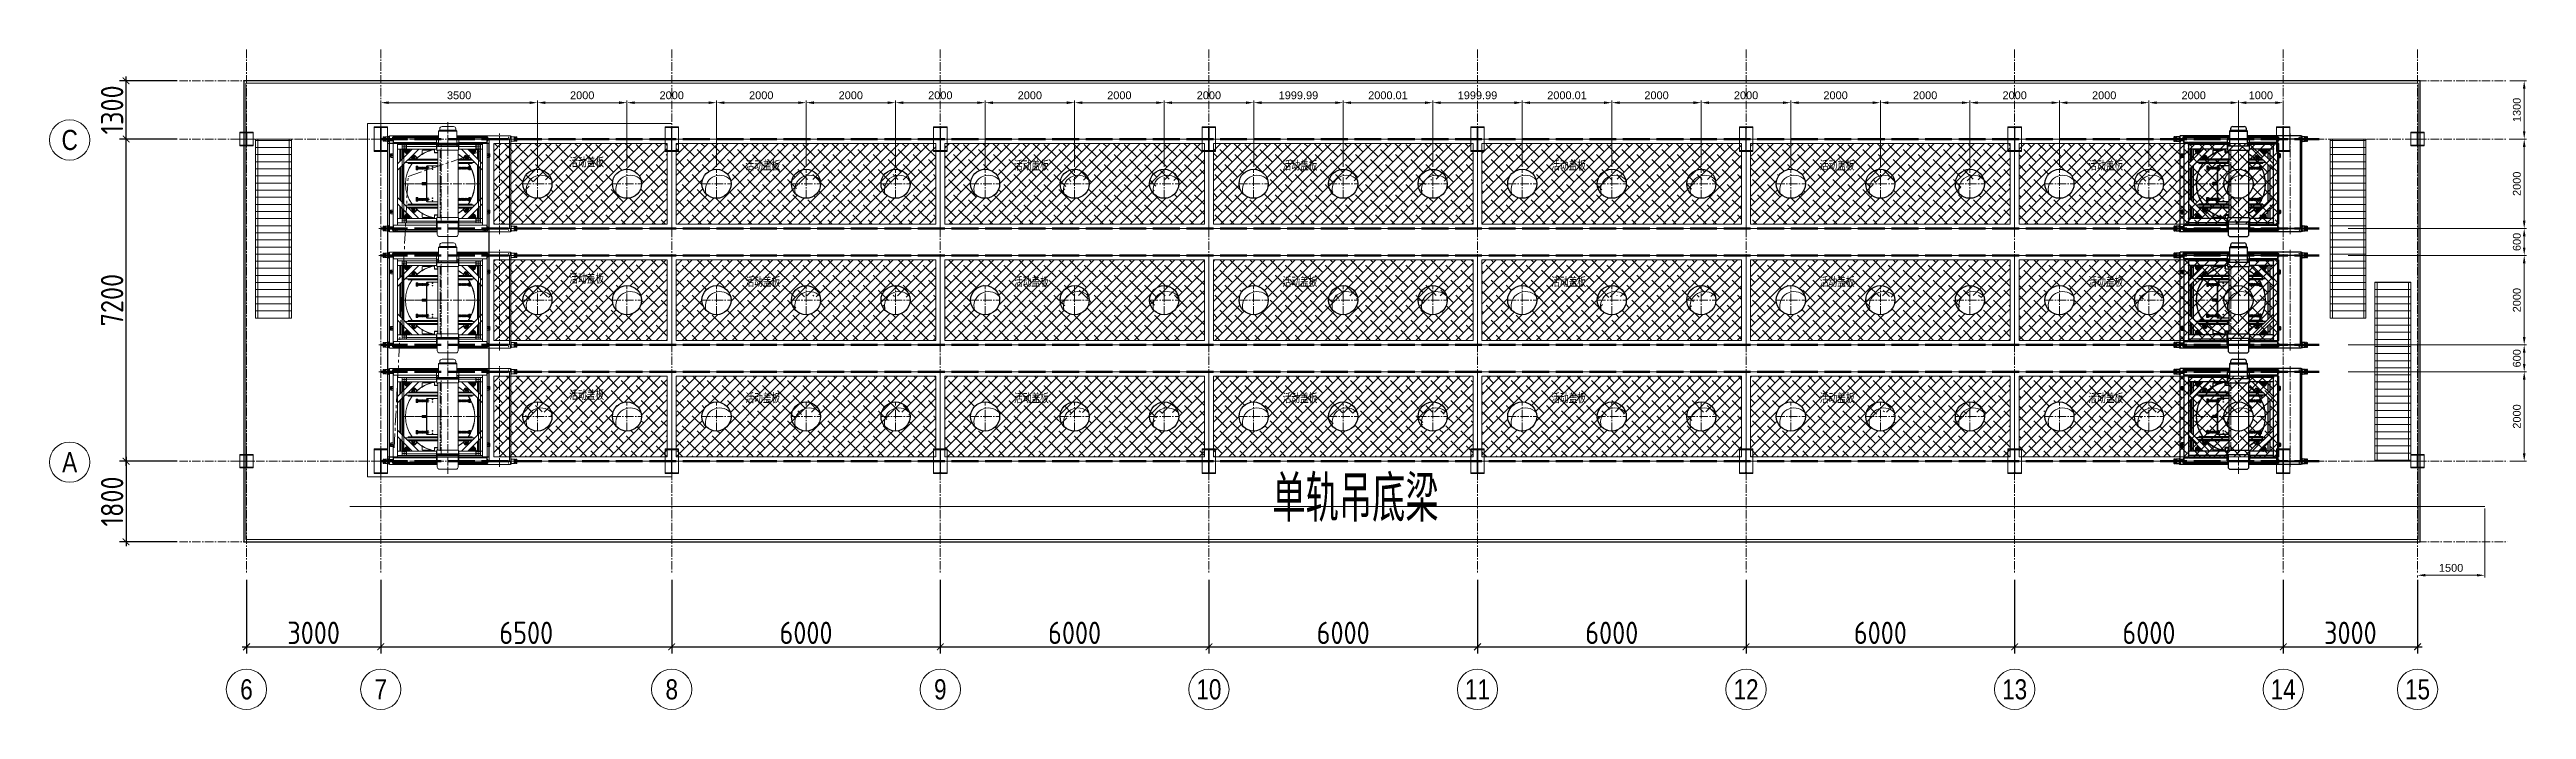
# Model space of a CAD drawing. Header units: millimetres. Extents: x 163705 to 1616509, y 81827 to 302547.
# Drawn here: x 1342841 to 1398174, y 137513 to 152260 of the extents above; entities that cross this region are included whole.
import ezdxf
from ezdxf.enums import TextEntityAlignment as Align

# ---------------------------------------------------------------- set-up
doc = ezdxf.new("R2010")
doc.units = ezdxf.units.MM
doc.header["$LTSCALE"] = 10
for name, pattern in [('ACAD_ISO02W100', [15, 12, -3]), ('CENTER', [50.8, 31.75, -6.35, 6.35, -6.35]), ('CENTER2', [28.575, 19.05, -3.175, 3.175, -3.175])]:
    doc.linetypes.add(name, pattern=pattern)
for name, color, linetype, lineweight in [('1-中心线', 1, 'CENTER2', 0), ('1-剖面线', 8, 'Continuous', 0), ('1-填充', 8, 'Continuous', 18), ('1-护栏', 4, 'Continuous', 18), ('1-标注', 3, 'Continuous', 0), ('1-设备轮廓', 2, 'Continuous', 18), ('1-轴线', 9, 'CENTER', 0), ('1-钢构', 6, 'Continuous', 0)]:
    doc.layers.add(name, color=color, linetype=linetype, lineweight=lineweight)
doc.styles.add('ARIAL', font='arial.ttf', dxfattribs={"width": 0.7})
doc.styles.add('HZ', font='gbenor.shx', dxfattribs={"bigfont": 'gbcbig.shx'})
doc.styles.get("Standard").update_dxf_attribs({"font": 'arial.ttf'})
doc.dimstyles.new('100$0', dxfattribs={"dimscale": 100, "dimtxt": 5, "dimasz": 1.5, "dimexe": 1.5, "dimexo": 0.5, "dimtad": 1, "dimdec": 0, "dimdsep": 46, "dimtxsty": 'HZ', "dimblk": 'ARCHTICK', "dimcen": 2.5, "dimdle": 1, "dimclrd": 256, "dimclre": 256, "dimadec": 0, "dimazin": 0, "dimtfac": 1, "dimtdec": 0, "dimtmove": 0, "dimatfit": 3, "dimfxl": 0, "dimarcsym": 0})
doc.dimstyles.new('AM_GB50$0', dxfattribs={"dimscale": 50, "dimtxt": 3.5, "dimasz": 3.5, "dimexe": 1, "dimexo": 1, "dimgap": 1.5, "dimtad": 1, "dimdsep": 46, "dimtxsty": 'Standard', "dimcen": 0, "dimclrd": 256, "dimclre": 256, "dimclrt": 2, "dimadec": 0, "dimazin": 2, "dimtp": 0.1, "dimtm": 0.1, "dimtfac": 0.71, "dimtdec": 3, "dimtmove": 0, "dimatfit": 3, "dimfxl": 0, "dimlwd": -1, "dimlwe": -1, "dimarcsym": 0})

msp = doc.modelspace()

# ---------------------------------------------------------------- texts
at = {"style": 'HZ'}
msp.add_text('单轨吊底梁', height=1032.4886, dxfattribs=at).set_placement((1370156.347, 141706.192))
at = {"layer": '1-护栏', "style": 'ARIAL', "width": 0.8}
for s, p in [('C', (1343291.437, 150239.166)), ('A', (1343291.437, 143039.166)), ('6', (1347240.928, 137962.793)), ('7', (1350240.928, 137962.793)), ('8', (1356740.928, 137962.793)), ('9', (1362740.928, 137962.793)), ('10', (1368740.928, 137962.793)), ('11', (1374740.928, 137962.793)), ('12', (1380740.928, 137962.793)), ('13', (1386740.928, 137962.793)), ('14', (1392740.928, 137962.793)), ('15', (1395740.928, 137962.793))]:
    msp.add_text(s, height=450, dxfattribs=at).set_placement(p, align=Align.MIDDLE_CENTER)

# ---------------------------------------------------------------- blocks, each defined once
blk = doc.blocks.new('G$CEDFA10A2')
for p, q in [((0, 535), (0, 553)), ((0, 553), (150, 553)), ((131.5, 535), (0, 535)), ((0, 535), (0, 21)), ((0, 21), (131.5, 21)), ((0, 3), (0, 21)), ((150, 3), (0, 3)), ((144.5, 34), (144.5, 522)), ((300, 553), (150, 553)), ((150, 3), (300, 3)), ((155.5, 34), (155.5, 522)), ((168.5, 535), (300, 535)), ((300, 21), (168.5, 21)), ((300, 535), (300, 553)), ((300, 535), (300, 21)), ((300, 3), (300, 21))]:
    blk.add_line(p, q)
for centre, start, end in [((131.5, 522), 0, 90), ((131.5, 34), 270, 0), ((168.5, 522), 90, 180), ((168.5, 34), 180, 270)]:
    blk.add_arc(centre, 13, start, end)
at = {"layer": '1-中心线'}
for p, q in [((150, 0), (150, 556)), ((-3, 278), (303, 278))]:
    blk.add_line(p, q, dxfattribs=at)
blk.add_text('HC_SUPERPART', height=0.001).set_placement((150, 3))
blk = doc.blocks.new('SW_CENTERMARKSYMBOL_0')
at = {"lineweight": 18}
for p, q in [((0, 5), (0, 774.5)), ((-5, 0), (-774.5, 0)), ((0, 0), (-2.5, 0)), ((0, 0), (0, 2.5)), ((0, 0), (0, -2.5)), ((0, 0), (2.5, 0)), ((5, 0), (774.5, 0)), ((0, -5), (0, -774.5))]:
    blk.add_line(p, q, dxfattribs=at)
blk = doc.blocks.new('G$CE9C43516')
for p, q in [((325, 2280), (0, 2280)), ((100, 2325), (100, 2280)), ((100, 2280), (100, 2235)), ((110, 2330), (105, 2330)), ((105, 2230), (110, 2230)), ((110, 2330), (110, 2280)), ((120, 2320), (110, 2320)), ((110, 2280), (110, 2230)), ((110, 2240), (120, 2240)), ((130, 2330), (120, 2330)), ((120, 2330), (120, 2280)), ((120, 2280), (120, 2230)), ((120, 2230), (130, 2230)), ((130, 2330), (130, 2280)), ((140, 2320), (130, 2320)), ((130, 2280), (130, 2230)), ((130, 2240), (140, 2240)), ((150, 2330), (140, 2330)), ((140, 2330), (140, 2280)), ((140, 2280), (140, 2230)), ((140, 2230), (150, 2230)), ((150, 2330), (150, 2280)), ((160, 2320), (150, 2320)), ((150, 2280), (150, 2230)), ((150, 2240), (160, 2240)), ((155, 2288), (155, 2272)), ((190, 2288), (155, 2288)), ((190, 2272), (155, 2272)), ((213, 2330), (160, 2330)), ((160, 2330), (160, 2288)), ((160, 2272), (160, 2230)), ((160, 2230), (213, 2230)), ((305, 2288), (190, 2288)), ((305, 2272), (190, 2272)), ((225, 2337), (213, 2337)), ((213, 2326), (213, 2337)), ((213, 2319), (213, 2326)), ((213, 2319), (225, 2319)), ((225, 2241), (213, 2241)), ((213, 2231), (213, 2241)), ((213, 2223), (213, 2231)), ((213, 2223), (225, 2223)), ((225, 2345), (231, 2345)), ((225, 2288), (225, 2345)), ((225, 2215), (225, 2272)), ((225, 2215), (231, 2215)), ((231, 2345), (231, 2288)), ((231, 2345), (241, 2345)), ((231, 2272), (231, 2215)), ((231, 2215), (241, 2215)), ((1338, 2352), (241, 2352)), ((241, 2349), (241, 2352)), ((241, 2288), (241, 2349)), ((241, 2242), (241, 2272)), ((305, 2242), (241, 2242)), ((241, 2242), (241, 2215)), ((241, 345), (241, 2215)), ((321, 2320), (305, 2320)), ((305, 2240), (305, 2320)), ((321, 2240), (305, 2240)), ((316, 2332), (426, 2332)), ((316, 2320), (316, 2332)), ((321, 2327), (321, 2332)), ((327, 2327), (321, 2327)), ((321, 2324), (321, 2327)), ((327, 2324), (321, 2324)), ((321, 2302), (321, 2324)), ((326, 2302), (321, 2302)), ((321, 2299), (321, 2302)), ((326, 2299), (321, 2299)), ((321, 2211), (321, 2299)), ((1338, 2305), (326, 2305)), ((326, 2295), (326, 2305)), ((326, 2215), (326, 2295)), ((326, 2205), (326, 2215)), ((327, 2330), (1338, 2330)), ((327, 2318), (327, 2330)), ((327, 2305), (327, 2318)), ((426, 2332), (426, 2330)), ((1338, 2280), (1291, 2280)), ((1291, 2280), (1291, 2055)), ((1363, 2480), (1338, 2455)), ((1338, 2455), (1338, 2130)), ((1338, 2455), (1744, 2455)), ((1363, 2510), (1363, 2480)), ((1363, 2480), (1719, 2480)), ((1413, 2560), (1669, 2560)), ((1719, 2480), (1719, 2510)), ((1744, 2455), (1719, 2480)), ((1744, 2130), (1744, 2455)), ((2941, 2352), (1744, 2352)), ((1744, 2330), (2415, 2330)), ((2416, 2305), (1744, 2305)), ((1791, 2280), (1744, 2280)), ((1791, 2055), (1791, 2280)), ((2316, 2332), (2426, 2332)), ((2316, 2330), (2316, 2332)), ((2415, 2330), (2415, 2318)), ((2415, 2327), (2421, 2327)), ((2415, 2324), (2421, 2324)), ((2415, 2318), (2415, 2305)), ((2416, 2305), (2416, 2295)), ((2416, 2302), (2421, 2302)), ((2416, 2299), (2421, 2299)), ((2416, 2295), (2416, 2215)), ((2416, 2215), (2416, 2205)), ((2421, 2327), (2421, 2324)), ((2421, 2324), (2421, 2302)), ((2421, 2320), (2437, 2320)), ((2421, 2302), (2421, 2299)), ((2421, 2299), (2421, 2211)), ((2421, 2240), (2437, 2240)), ((2426, 2332), (2426, 2320)), ((2437, 2320), (2437, 2240)), ((2437, 2288), (2552, 2288)), ((2437, 2272), (2552, 2272)), ((2552, 2288), (2587, 2288)), ((2552, 2272), (2587, 2272)), ((2587, 2272), (2587, 2288)), ((2587, 2282), (2941, 2282)), ((2921, 2280), (2587, 2280)), ((2597, 2282), (2597, 2280)), ((2797, 2280), (2797, 2282)), ((2857, 2280), (3182, 2280)), ((2861, 2280), (2861, 2282)), ((2921, 2280), (2921, 280)), ((2951, 2280), (2921, 2280)), ((2921, 2280), (2921, 280)), ((2941, 2349), (2941, 2352)), ((2941, 2282), (2941, 2349)), ((2951, 2345), (2941, 2345)), ((2941, 2282), (2941, 2280)), ((2957, 2345), (2951, 2345)), ((2951, 2345), (2951, 2280)), ((2951, 2280), (2951, 280)), ((2957, 2215), (2951, 2215)), ((2957, 2215), (2957, 2345)), ((2969, 2337), (2957, 2337)), ((2957, 2319), (2969, 2319)), ((2969, 2241), (2957, 2241)), ((2957, 2223), (2969, 2223)), ((2969, 2337), (2969, 2319)), ((3022, 2330), (2969, 2330)), ((2969, 2241), (2969, 2223)), ((2969, 2230), (3022, 2230)), ((3022, 2230), (3022, 2330)), ((3032, 2320), (3022, 2320)), ((3022, 2240), (3032, 2240)), ((3042, 2330), (3032, 2330)), ((3032, 2230), (3032, 2330)), ((3032, 2230), (3042, 2230)), ((3042, 2230), (3042, 2330)), ((3052, 2320), (3042, 2320)), ((3042, 2240), (3052, 2240)), ((3062, 2330), (3052, 2330)), ((3052, 2230), (3052, 2330)), ((3052, 2230), (3062, 2230)), ((3062, 2230), (3062, 2330)), ((3072, 2320), (3062, 2320)), ((3062, 2240), (3072, 2240)), ((3077, 2330), (3072, 2330)), ((3072, 2230), (3072, 2330)), ((3072, 2230), (3077, 2230)), ((3082, 2235), (3082, 2325)), ((261, 1940), (271, 1950)), ((261, 1880), (261, 1940)), ((271, 1870), (261, 1880)), ((271, 1950), (321, 1950)), ((277, 1921), (271, 1916)), ((271, 1916), (272, 1908)), ((321, 1870), (271, 1870)), ((272, 1908), (273, 1900)), ((273, 1900), (281, 1897)), ((281, 1897), (288, 1894)), ((291, 1923), (284, 1926)), ((288, 1894), (295, 1899)), ((299, 1920), (291, 1923)), ((292, 1896), (294, 1897)), ((294, 1897), (293, 1898)), ((295, 1899), (296, 1898)), ((300, 1912), (299, 1920)), ((301, 1904), (300, 1912)), ((326, 2211), (321, 2211)), ((321, 2208), (321, 2211)), ((326, 2208), (321, 2208)), ((321, 2205), (321, 2208)), ((321, 2205), (321, 355)), ((321, 2205), (331, 2205)), ((411, 2205), (331, 2205)), ((411, 2205), (421, 2205)), ((1291, 2205), (421, 2205)), ((421, 2205), (421, 2155)), ((1291, 2155), (421, 2155)), ((421, 2145), (421, 2155)), ((421, 2145), (421, 2065)), ((421, 2055), (421, 2065)), ((1291, 2055), (421, 2055)), ((421, 2055), (421, 505)), ((421, 1726), (750, 2055)), ((421, 1584), (892, 2055)), ((471, 1776), (471, 2055)), ((496, 1801), (496, 2055)), ((536, 1841), (536, 2055)), ((536, 861), (536, 1699)), ((551, 2053), (551, 2050)), ((551, 2050), (601, 2050)), ((560, 2049), (556, 2045)), ((572, 2030), (556, 2045)), ((592, 2049), (560, 2049)), ((575, 2033), (560, 2049)), ((648, 1953), (572, 2030)), ((581, 2013), (573, 2005)), ((601, 1977), (573, 2005)), ((652, 1957), (575, 2033)), ((609, 1985), (581, 2013)), ((593, 1982), (590, 1980)), ((590, 1980), (590, 1979)), ((590, 1980), (604, 1966)), ((604, 1966), (590, 1979)), ((1323, 1755), (591, 1755)), ((603, 2038), (592, 2049)), ((593, 1984), (592, 1983)), ((608, 1967), (592, 1983)), ((609, 1968), (593, 1984)), ((593, 1982), (593, 1982)), ((607, 1968), (593, 1982)), ((594, 1984), (594, 1983)), ((609, 2052), (599, 2042)), ((601, 2050), (601, 2055)), ((604, 1997), (601, 1994)), ((636, 1941), (601, 1977)), ((668, 1973), (603, 2038)), ((604, 1966), (607, 1968)), ((604, 1966), (604, 1966)), ((606, 1969), (607, 1969)), ((613, 2048), (607, 2055)), ((608, 1969), (608, 1969)), ((608, 1967), (609, 1968)), ((645, 1950), (609, 1985)), ((678, 1983), (613, 2048)), ((618, 1976), (622, 1980)), ((694, 1999), (638, 2055)), ((1323, 1805), (642, 1805)), ((698, 2003), (645, 2055)), ((666, 2042), (653, 2055)), ((657, 2050), (654, 2047)), ((657, 1821), (654, 1805)), ((654, 1755), (659, 1734)), ((1323, 1733), (660, 1733)), ((1323, 1827), (664, 1827)), ((701, 2006), (666, 2042)), ((666, 1974), (677, 1985)), ((683, 2042), (670, 2055)), ((674, 2050), (670, 2055)), ((671, 2029), (675, 2033)), ((684, 2043), (672, 2055)), ((683, 2044), (672, 2055)), ((710, 2015), (674, 2050)), ((685, 2047), (677, 2055)), ((677, 2055), (685, 2047)), ((682, 2044), (682, 2045)), ((682, 2043), (682, 2043)), ((683, 2044), (685, 2047)), ((683, 2042), (684, 2043)), ((685, 2047), (685, 2047)), ((802, 1920), (731, 1849)), ((731, 1849), (753, 1827)), ((736, 1892), (740, 1896)), ((737, 1893), (736, 1892)), ((736, 1892), (749, 1879)), ((737, 1900), (740, 1897)), ((737, 1894), (740, 1896)), ((737, 1894), (737, 1893)), ((750, 1906), (740, 1896)), ((744, 1900), (750, 1906)), ((744, 1900), (757, 1887)), ((748, 1849), (802, 1903)), ((770, 1827), (748, 1849)), ((753, 1883), (749, 1879)), ((749, 1879), (750, 1880)), ((757, 1913), (750, 1906)), ((750, 1906), (756, 1911)), ((750, 1880), (752, 1882)), ((750, 1880), (751, 1880)), ((750, 1880), (754, 1876)), ((754, 1911), (751, 1914)), ((751, 1874), (777, 1900)), ((751, 1874), (753, 1871)), ((752, 1882), (756, 1878)), ((752, 1882), (753, 1882)), ((753, 1883), (771, 1901)), ((753, 1883), (753, 1882)), ((753, 1883), (757, 1879)), ((756, 1911), (757, 1913)), ((756, 1911), (768, 1899)), ((757, 1913), (759, 1915)), ((758, 1914), (757, 1914)), ((757, 1914), (757, 1913)), ((763, 1893), (757, 1887)), ((759, 1915), (772, 1902)), ((762, 1863), (764, 1861)), ((768, 1899), (763, 1893)), ((764, 1861), (790, 1887)), ((766, 1862), (770, 1867)), ((767, 1863), (766, 1862)), ((766, 1862), (779, 1850)), ((767, 1864), (767, 1863)), ((770, 1900), (768, 1899)), ((772, 1902), (770, 1900)), ((770, 1867), (774, 1870)), ((771, 1900), (771, 1901)), ((775, 1897), (771, 1901)), ((774, 1870), (779, 1876)), ((774, 1870), (787, 1857)), ((780, 1898), (777, 1900)), ((779, 1876), (785, 1881)), ((783, 1853), (779, 1850)), ((779, 1850), (780, 1850)), ((783, 1853), (780, 1850)), ((780, 1850), (780, 1850)), ((793, 1863), (783, 1853)), ((787, 1857), (783, 1853)), ((783, 1853), (795, 1842)), ((785, 1881), (787, 1884)), ((785, 1881), (798, 1869)), ((788, 1884), (787, 1884)), ((793, 1863), (787, 1857)), ((790, 1887), (788, 1889)), ((789, 1885), (801, 1872)), ((800, 1870), (793, 1863)), ((798, 1869), (793, 1863)), ((795, 1842), (807, 1854)), ((795, 1842), (796, 1842)), ((807, 1853), (796, 1842)), ((800, 1870), (798, 1869)), ((809, 1856), (798, 1868)), ((801, 1871), (800, 1870)), ((801, 1871), (801, 1871)), ((859, 1862), (802, 1920)), ((802, 1903), (851, 1854)), ((807, 1854), (809, 1856)), ((809, 1855), (807, 1853)), ((809, 1855), (809, 1856)), ((833, 1670), (833, 1590)), ((873, 1670), (833, 1670)), ((841, 1665), (865, 1665)), ((841, 1664), (841, 1665)), ((841, 1650), (841, 1664)), ((853, 1661), (850, 1659)), ((855, 1660), (853, 1661)), ((865, 1664), (865, 1665)), ((865, 1650), (865, 1664)), ((873, 1642), (873, 1670)), ((971, 2025), (971, 1944)), ((971, 2025), (975, 2025)), ((976, 2030), (1176, 2030)), ((976, 2030), (976, 2026)), ((1071, 1662), (1061, 1662)), ((1061, 1653), (1061, 1662)), ((1068, 1676), (1068, 1662)), ((1068, 1676), (1071, 1676)), ((1323, 1680), (1071, 1680)), ((1071, 1676), (1071, 1680)), ((1071, 1676), (1071, 1670)), ((1072, 1676), (1071, 1676)), ((1077, 1670), (1071, 1670)), ((1071, 1665), (1071, 1670)), ((1077, 1665), (1071, 1665)), ((1071, 1595), (1071, 1665)), ((1077, 1665), (1077, 1670)), ((1077, 1595), (1077, 1665)), ((1101, 1660), (1098, 1660)), ((1103, 1658), (1101, 1660)), ((1201, 1660), (1198, 1660)), ((1203, 1658), (1201, 1660)), ((1243, 2041), (1243, 1975)), ((1243, 2039), (1246, 2040)), ((1243, 2008), (1246, 2008)), ((1323, 1975), (1243, 1975)), ((1246, 1978), (1246, 2055)), ((1246, 1978), (1323, 1978)), ((1291, 2055), (1298, 2055)), ((1298, 2130), (1298, 2030)), ((1298, 2130), (1784, 2130)), ((1298, 2030), (1784, 2030)), ((1308, 2198), (1308, 2130)), ((1338, 2198), (1308, 2198)), ((1315, 2016), (1323, 2016)), ((1323, 2030), (1323, 530)), ((1338, 2171), (1337, 2168)), ((1337, 2168), (1338, 2165)), ((1774, 2198), (1744, 2198)), ((1745, 2167), (1744, 2170)), ((1744, 2164), (1745, 2167)), ((1774, 2130), (1774, 2198)), ((1774, 530), (1774, 2030)), ((2078, 1827), (1774, 1827)), ((2100, 1805), (1774, 1805)), ((2151, 1755), (1774, 1755)), ((2082, 1733), (1774, 1733)), ((1784, 2030), (1784, 2130)), ((1784, 2055), (1791, 2055)), ((2321, 2205), (1791, 2205)), ((2321, 2155), (1791, 2155)), ((2321, 2055), (1791, 2055)), ((2321, 1584), (1850, 2055)), ((1940, 1920), (1883, 1862)), ((1891, 1854), (1940, 1903)), ((1944, 1868), (1933, 1856)), ((1933, 1856), (1933, 1855)), ((1933, 1856), (1945, 1844)), ((1944, 1844), (1933, 1855)), ((2011, 1849), (1940, 1920)), ((1940, 1903), (1994, 1849)), ((1953, 1885), (1941, 1872)), ((1944, 1868), (1941, 1872)), ((1941, 1872), (1941, 1871)), ((1941, 1871), (1941, 1871)), ((1944, 1868), (1941, 1871)), ((1948, 1864), (1944, 1868)), ((1954, 1858), (1944, 1868)), ((1946, 1842), (1944, 1844)), ((1945, 1844), (1947, 1842)), ((1946, 1842), (1947, 1842)), ((1947, 1842), (1959, 1853)), ((1961, 1877), (1948, 1864)), ((1954, 1858), (1948, 1864)), ((1954, 1889), (1952, 1887)), ((1952, 1887), (1978, 1861)), ((1953, 1885), (1958, 1881)), ((1954, 1884), (1953, 1885)), ((1955, 1884), (1954, 1884)), ((1960, 1853), (1954, 1858)), ((1961, 1851), (1954, 1858)), ((1958, 1881), (1961, 1877)), ((1972, 1866), (1960, 1853)), ((1961, 1851), (1960, 1853)), ((1961, 1877), (1967, 1872)), ((1962, 1850), (1961, 1851)), ((1965, 1900), (1962, 1898)), ((1962, 1850), (1962, 1850)), ((1976, 1862), (1963, 1850)), ((1965, 1900), (1991, 1874)), ((1971, 1901), (1967, 1897)), ((1967, 1872), (1972, 1866)), ((1973, 1899), (1969, 1895)), ((1983, 1915), (1970, 1902)), ((1974, 1898), (1970, 1902)), ((1970, 1902), (1971, 1901)), ((1974, 1898), (1970, 1894)), ((1971, 1901), (1971, 1900)), ((1971, 1901), (1973, 1899)), ((1972, 1866), (1975, 1864)), ((1994, 1849), (1972, 1827)), ((1973, 1899), (1973, 1898)), ((1974, 1898), (1973, 1898)), ((1974, 1898), (1992, 1880)), ((1975, 1863), (1975, 1864)), ((1991, 1907), (1978, 1894)), ((1984, 1888), (1978, 1894)), ((1978, 1861), (1980, 1863)), ((1983, 1915), (1987, 1911)), ((1984, 1914), (1983, 1915)), ((1985, 1914), (1984, 1914)), ((1990, 1883), (1984, 1888)), ((1985, 1914), (1987, 1911)), ((1997, 1901), (1987, 1911)), ((1991, 1914), (1988, 1911)), ((1988, 1876), (1992, 1880)), ((1989, 1871), (1991, 1874)), ((1989, 1827), (2011, 1849)), ((2002, 1895), (1990, 1883)), ((1991, 1881), (1990, 1883)), ((1991, 1907), (1997, 1901)), ((1993, 1879), (1991, 1881)), ((1991, 1880), (1992, 1880)), ((2321, 1726), (1992, 2055)), ((2006, 1892), (1993, 1879)), ((1997, 1901), (2002, 1895)), ((2004, 1894), (1997, 1901)), ((2002, 1897), (2005, 1900)), ((2002, 1895), (2004, 1894)), ((2004, 1894), (2006, 1892)), ((2005, 1894), (2004, 1894)), ((2005, 1893), (2005, 1894)), ((2009, 1670), (2009, 1644)), ((2049, 1670), (2009, 1670)), ((2013, 2033), (2048, 2033)), ((2016, 2030), (2048, 2030)), ((2017, 1665), (2041, 1665)), ((2017, 1664), (2017, 1665)), ((2017, 1650), (2017, 1664)), ((2024, 2055), (2024, 2043)), ((2024, 2043), (2029, 2043)), ((2029, 1661), (2026, 1659)), ((2027, 2038), (2027, 2043)), ((2027, 2034), (2027, 2038)), ((2027, 2034), (2029, 2034)), ((2029, 2043), (2029, 2055)), ((2036, 2047), (2029, 2047)), ((2029, 2043), (2029, 2038)), ((2029, 2038), (2029, 2033)), ((2029, 2030), (2036, 2030)), ((2029, 2030), (2029, 2030)), ((2031, 1660), (2029, 1661)), ((2032, 2015), (2068, 2050)), ((2036, 2047), (2036, 2038)), ((2037, 2043), (2036, 2043)), ((2036, 2038), (2036, 2033)), ((2036, 2035), (2037, 2035)), ((2036, 2030), (2036, 2030)), ((2037, 2043), (2037, 2038)), ((2037, 2038), (2037, 2035)), ((2041, 2006), (2076, 2042)), ((2041, 1664), (2041, 1665)), ((2041, 1650), (2041, 1664)), ((2044, 2003), (2097, 2055)), ((2048, 1999), (2104, 2055)), ((2048, 2030), (2048, 2033)), ((2049, 1590), (2049, 1670)), ((2057, 2047), (2065, 2055)), ((2065, 2055), (2057, 2047)), ((2057, 2047), (2057, 2047)), ((2057, 2047), (2059, 2044)), ((2058, 2043), (2070, 2055)), ((2058, 2043), (2059, 2042)), ((2059, 2042), (2072, 2055)), ((2059, 2044), (2070, 2055)), ((2060, 2045), (2060, 2044)), ((2060, 2043), (2060, 2043)), ((2064, 1983), (2129, 2048)), ((2065, 1985), (2076, 1974)), ((2067, 2033), (2071, 2029)), ((2068, 2050), (2072, 2055)), ((2074, 1973), (2139, 2038)), ((2076, 2042), (2089, 2055)), ((2083, 1734), (2088, 1755)), ((2088, 2047), (2085, 2050)), ((2088, 1805), (2085, 1821)), ((2090, 1957), (2167, 2033)), ((2094, 1953), (2170, 2030)), ((2097, 1950), (2133, 1985)), ((2106, 1941), (2141, 1977)), ((2120, 1980), (2124, 1976)), ((2129, 2048), (2135, 2055)), ((2143, 2042), (2133, 2052)), ((2133, 1985), (2161, 2013)), ((2133, 1968), (2149, 1984)), ((2133, 1968), (2134, 1967)), ((2134, 1967), (2150, 1983)), ((2134, 1969), (2134, 1969)), ((2135, 1968), (2149, 1982)), ((2135, 1969), (2136, 1969)), ((2135, 1968), (2138, 1966)), ((2141, 1994), (2138, 1997)), ((2138, 1966), (2152, 1980)), ((2152, 1979), (2138, 1966)), ((2138, 1966), (2138, 1966)), ((2139, 2038), (2150, 2049)), ((2141, 2050), (2141, 2055)), ((2191, 2050), (2141, 2050)), ((2141, 1977), (2169, 2005)), ((2148, 1983), (2148, 1984)), ((2150, 1983), (2149, 1984)), ((2152, 1980), (2149, 1982)), ((2149, 1982), (2149, 1982)), ((2182, 2049), (2150, 2049)), ((2152, 1979), (2152, 1980)), ((2169, 2005), (2161, 2013)), ((2167, 2033), (2182, 2049)), ((2170, 2030), (2186, 2045)), ((2186, 2045), (2182, 2049)), ((2191, 2053), (2191, 2050)), ((2206, 1841), (2206, 2055)), ((2206, 861), (2206, 1699)), ((2246, 1801), (2246, 2055)), ((2321, 2155), (2321, 2205)), ((2321, 2205), (2331, 2205)), ((2321, 2155), (2321, 2145)), ((2321, 2065), (2321, 2145)), ((2321, 2065), (2321, 2055)), ((2321, 505), (2321, 2055)), ((2411, 2205), (2331, 2205)), ((2411, 2205), (2421, 2205)), ((2416, 2211), (2421, 2211)), ((2416, 2208), (2421, 2208)), ((2421, 2211), (2421, 2208)), ((2421, 2208), (2421, 2205)), ((2421, 355), (2421, 2205)), ((2471, 1950), (2421, 1950)), ((2421, 1870), (2471, 1870)), ((2445, 1919), (2440, 1912)), ((2440, 1912), (2443, 1905)), ((2441, 1909), (2441, 1906)), ((2441, 1906), (2442, 1907)), ((2443, 1904), (2442, 1904)), ((2450, 1925), (2445, 1919)), ((2446, 1897), (2454, 1896)), ((2458, 1924), (2450, 1925)), ((2454, 1896), (2462, 1895)), ((2466, 1923), (2458, 1924)), ((2462, 1895), (2467, 1901)), ((2469, 1915), (2466, 1923)), ((2467, 1901), (2472, 1908)), ((2481, 1940), (2471, 1950)), ((2471, 1870), (2481, 1880)), ((2481, 1880), (2481, 1940)), ((471, 926), (471, 1634)), ((496, 901), (496, 1659)), ((833, 1590), (873, 1590)), ((841, 1650), (841, 1649)), ((841, 1648), (841, 1649)), ((841, 1649), (865, 1649)), ((841, 1630), (841, 1648)), ((841, 1612), (841, 1630)), ((841, 1630), (865, 1630)), ((841, 1630), (865, 1630)), ((841, 1630), (841, 1630)), ((841, 1611), (841, 1612)), ((841, 1611), (865, 1611)), ((841, 1611), (841, 1610)), ((841, 1596), (841, 1610)), ((841, 1595), (841, 1596)), ((841, 1595), (865, 1595)), ((842, 1630), (842, 1630)), ((850, 1659), (851, 1656)), ((850, 1630), (850, 1630)), ((853, 1605), (850, 1603)), ((850, 1603), (851, 1600)), ((851, 1656), (853, 1655)), ((851, 1600), (853, 1599)), ((853, 1655), (856, 1657)), ((855, 1604), (853, 1605)), ((853, 1599), (856, 1601)), ((856, 1657), (855, 1660)), ((856, 1601), (855, 1604)), ((856, 1630), (856, 1630)), ((865, 1650), (865, 1649)), ((865, 1648), (865, 1649)), ((865, 1630), (865, 1648)), ((884, 1642), (865, 1642)), ((865, 1612), (865, 1630)), ((865, 1618), (884, 1618)), ((865, 1611), (865, 1612)), ((865, 1611), (865, 1610)), ((865, 1596), (865, 1610)), ((865, 1595), (865, 1596)), ((873, 1590), (873, 1618)), ((899, 1644), (884, 1644)), ((884, 1644), (884, 1616)), ((884, 1616), (899, 1616)), ((901, 1655), (899, 1644)), ((899, 1644), (899, 1616)), ((899, 1616), (901, 1605)), ((903, 1644), (901, 1655)), ((901, 1655), (901, 1605)), ((901, 1605), (903, 1616)), ((905, 1655), (903, 1644)), ((903, 1644), (903, 1616)), ((903, 1616), (905, 1605)), ((908, 1644), (905, 1655)), ((905, 1655), (905, 1605)), ((905, 1605), (908, 1616)), ((910, 1655), (908, 1644)), ((908, 1644), (908, 1616)), ((908, 1616), (910, 1605)), ((912, 1644), (910, 1655)), ((910, 1655), (910, 1605)), ((910, 1605), (912, 1616)), ((914, 1655), (912, 1644)), ((912, 1644), (912, 1616)), ((912, 1616), (914, 1605)), ((916, 1644), (914, 1655)), ((914, 1655), (914, 1605)), ((914, 1605), (916, 1616)), ((918, 1655), (916, 1644)), ((916, 1644), (916, 1616)), ((916, 1616), (918, 1605)), ((920, 1644), (918, 1655)), ((918, 1655), (918, 1605)), ((918, 1605), (920, 1616)), ((922, 1655), (920, 1644)), ((920, 1644), (920, 1616)), ((920, 1616), (922, 1605)), ((924, 1644), (922, 1655)), ((922, 1655), (922, 1605)), ((922, 1605), (924, 1616)), ((927, 1655), (924, 1644)), ((924, 1644), (924, 1616)), ((924, 1616), (927, 1605)), ((929, 1644), (927, 1655)), ((927, 1655), (927, 1605)), ((927, 1605), (929, 1616)), ((931, 1655), (929, 1644)), ((929, 1644), (929, 1616)), ((929, 1616), (931, 1605)), ((933, 1644), (931, 1655)), ((931, 1655), (931, 1605)), ((931, 1605), (933, 1616)), ((935, 1655), (933, 1644)), ((933, 1644), (933, 1616)), ((933, 1616), (935, 1605)), ((937, 1644), (935, 1655)), ((935, 1655), (935, 1605)), ((935, 1605), (937, 1616)), ((939, 1655), (937, 1644)), ((937, 1644), (937, 1616)), ((937, 1616), (939, 1605)), ((942, 1644), (939, 1655)), ((939, 1655), (939, 1605)), ((939, 1605), (942, 1616)), ((944, 1655), (942, 1644)), ((942, 1644), (942, 1616)), ((942, 1616), (944, 1605)), ((946, 1644), (944, 1655)), ((944, 1655), (944, 1605)), ((944, 1605), (946, 1616)), ((948, 1655), (946, 1644)), ((946, 1644), (946, 1616)), ((946, 1616), (948, 1605)), ((950, 1644), (948, 1655)), ((948, 1655), (948, 1605)), ((948, 1605), (950, 1616)), ((952, 1655), (950, 1644)), ((950, 1644), (950, 1616)), ((950, 1616), (952, 1605)), ((954, 1644), (952, 1655)), ((952, 1655), (952, 1605)), ((952, 1605), (954, 1616)), ((956, 1655), (954, 1644)), ((954, 1644), (954, 1616)), ((954, 1616), (956, 1605)), ((958, 1644), (956, 1655)), ((956, 1655), (956, 1605)), ((956, 1605), (958, 1616)), ((961, 1655), (958, 1644)), ((958, 1644), (958, 1616)), ((958, 1616), (961, 1605)), ((963, 1644), (961, 1655)), ((961, 1655), (961, 1605)), ((961, 1605), (963, 1616)), ((965, 1655), (963, 1644)), ((963, 1644), (963, 1616)), ((963, 1616), (965, 1605)), ((967, 1644), (965, 1655)), ((965, 1655), (965, 1605)), ((965, 1605), (967, 1616)), ((969, 1655), (967, 1644)), ((967, 1644), (967, 1616)), ((967, 1616), (969, 1605)), ((968, 1255), (968, 1305)), ((1051, 1305), (968, 1305)), ((968, 1297), (968, 1301)), ((1052, 1301), (968, 1301)), ((1052, 1297), (968, 1297)), ((968, 1263), (968, 1259)), ((1052, 1263), (968, 1263)), ((1052, 1259), (968, 1259)), ((1051, 1255), (968, 1255)), ((971, 1644), (969, 1655)), ((969, 1655), (969, 1605)), ((969, 1605), (971, 1616)), ((973, 1655), (971, 1644)), ((971, 1644), (971, 1616)), ((971, 1616), (973, 1605)), ((976, 1644), (973, 1655)), ((973, 1655), (973, 1605)), ((973, 1605), (976, 1616)), ((978, 1655), (976, 1644)), ((976, 1644), (976, 1616)), ((976, 1616), (978, 1605)), ((980, 1644), (978, 1655)), ((978, 1655), (978, 1605)), ((978, 1605), (980, 1616)), ((982, 1655), (980, 1644)), ((980, 1644), (980, 1616)), ((980, 1616), (982, 1605)), ((984, 1644), (982, 1655)), ((982, 1655), (982, 1605)), ((982, 1605), (984, 1616)), ((986, 1655), (984, 1644)), ((984, 1644), (984, 1616)), ((984, 1616), (986, 1605)), ((988, 1644), (986, 1655)), ((986, 1655), (986, 1605)), ((986, 1605), (988, 1616)), ((990, 1655), (988, 1644)), ((988, 1644), (988, 1616)), ((988, 1616), (990, 1605)), ((992, 1644), (990, 1655)), ((990, 1655), (990, 1605)), ((990, 1605), (992, 1616)), ((995, 1655), (992, 1644)), ((992, 1644), (992, 1616)), ((992, 1616), (995, 1605)), ((997, 1644), (995, 1655)), ((995, 1655), (995, 1605)), ((995, 1605), (997, 1616)), ((999, 1655), (997, 1644)), ((997, 1644), (997, 1616)), ((997, 1616), (999, 1605)), ((1001, 1644), (999, 1655)), ((999, 1655), (999, 1605)), ((999, 1605), (1001, 1616)), ((1003, 1655), (1001, 1644)), ((1001, 1644), (1001, 1616)), ((1001, 1616), (1003, 1605)), ((1005, 1644), (1003, 1655)), ((1003, 1655), (1003, 1605)), ((1003, 1605), (1005, 1616)), ((1007, 1655), (1005, 1644)), ((1005, 1644), (1005, 1616)), ((1005, 1616), (1007, 1605)), ((1010, 1644), (1007, 1655)), ((1007, 1655), (1007, 1605)), ((1007, 1605), (1010, 1616)), ((1012, 1655), (1010, 1644)), ((1010, 1644), (1010, 1616)), ((1010, 1616), (1012, 1605)), ((1014, 1644), (1012, 1655)), ((1012, 1655), (1012, 1605)), ((1012, 1605), (1014, 1616)), ((1016, 1655), (1014, 1644)), ((1014, 1644), (1014, 1616)), ((1014, 1616), (1016, 1605)), ((1018, 1644), (1016, 1655)), ((1016, 1655), (1016, 1605)), ((1016, 1605), (1018, 1616)), ((1020, 1655), (1018, 1644)), ((1018, 1644), (1018, 1616)), ((1018, 1616), (1020, 1605)), ((1022, 1644), (1020, 1655)), ((1020, 1655), (1020, 1605)), ((1020, 1605), (1022, 1616)), ((1024, 1655), (1022, 1644)), ((1022, 1644), (1022, 1616)), ((1022, 1616), (1024, 1605)), ((1026, 1644), (1024, 1655)), ((1024, 1655), (1024, 1605)), ((1024, 1605), (1026, 1616)), ((1029, 1655), (1026, 1644)), ((1026, 1644), (1026, 1616)), ((1026, 1616), (1029, 1605)), ((1031, 1644), (1029, 1655)), ((1029, 1655), (1029, 1605)), ((1029, 1605), (1031, 1616)), ((1033, 1655), (1031, 1644)), ((1031, 1644), (1031, 1616)), ((1031, 1616), (1033, 1605)), ((1035, 1644), (1033, 1655)), ((1033, 1655), (1033, 1605)), ((1033, 1605), (1035, 1616)), ((1037, 1655), (1035, 1644)), ((1035, 1644), (1035, 1616)), ((1035, 1616), (1037, 1605)), ((1039, 1644), (1037, 1655)), ((1037, 1655), (1037, 1605)), ((1037, 1605), (1039, 1616)), ((1041, 1655), (1039, 1644)), ((1039, 1644), (1039, 1616)), ((1039, 1616), (1041, 1605)), ((1044, 1644), (1041, 1655)), ((1041, 1655), (1041, 1605)), ((1041, 1605), (1044, 1616)), ((1046, 1655), (1044, 1644)), ((1044, 1644), (1044, 1616)), ((1044, 1616), (1046, 1605)), ((1048, 1644), (1046, 1655)), ((1046, 1655), (1046, 1605)), ((1046, 1605), (1048, 1616)), ((1050, 1655), (1048, 1644)), ((1048, 1644), (1048, 1616)), ((1048, 1616), (1050, 1605)), ((1048, 1283), (1048, 1282)), ((1052, 1283), (1048, 1283)), ((1048, 1277), (1048, 1283)), ((1048, 1278), (1048, 1282)), ((1048, 1278), (1048, 1277)), ((1048, 1277), (1052, 1277)), ((1052, 1644), (1050, 1655)), ((1050, 1655), (1050, 1605)), ((1050, 1605), (1052, 1616)), ((1052, 1305), (1051, 1305)), ((1052, 1255), (1051, 1255)), ((1054, 1655), (1052, 1644)), ((1052, 1644), (1052, 1616)), ((1052, 1616), (1054, 1605)), ((1052, 1305), (1058, 1305)), ((1052, 1301), (1052, 1305)), ((1052, 1297), (1052, 1301)), ((1052, 1260), (1052, 1300)), ((1052, 1263), (1052, 1259)), ((1052, 1255), (1052, 1259)), ((1058, 1255), (1052, 1255)), ((1056, 1644), (1054, 1655)), ((1054, 1655), (1054, 1605)), ((1054, 1605), (1056, 1616)), ((1058, 1655), (1056, 1644)), ((1056, 1644), (1056, 1616)), ((1056, 1616), (1058, 1605)), ((1060, 1644), (1058, 1655)), ((1058, 1655), (1058, 1605)), ((1058, 1605), (1060, 1616)), ((1058, 1305), (1058, 1300)), ((1058, 1260), (1058, 1300)), ((1068, 1292), (1058, 1292)), ((1058, 1268), (1068, 1268)), ((1058, 1260), (1058, 1255)), ((1061, 1647), (1060, 1644)), ((1060, 1644), (1060, 1616)), ((1060, 1616), (1061, 1613)), ((1061, 1638), (1061, 1653)), ((1061, 1638), (1071, 1638)), ((1071, 1622), (1061, 1622)), ((1061, 1613), (1061, 1622)), ((1061, 1598), (1061, 1613)), ((1061, 1598), (1071, 1598)), ((1063, 1638), (1063, 1622)), ((1065, 1638), (1065, 1622)), ((1067, 1638), (1067, 1622)), ((1068, 1638), (1068, 1622)), ((1068, 1598), (1068, 962)), ((1077, 1595), (1071, 1595)), ((1071, 1590), (1071, 1595)), ((1077, 1590), (1071, 1590)), ((1071, 1590), (1071, 970)), ((1081, 1653), (1077, 1653)), ((1077, 1647), (1081, 1647)), ((1077, 1633), (1127, 1633)), ((1077, 1633), (1077, 1627)), ((1077, 1627), (1127, 1627)), ((1081, 1613), (1077, 1613)), ((1077, 1607), (1081, 1607)), ((1077, 1590), (1077, 1595)), ((1081, 1652), (1081, 1653)), ((1081, 1653), (1081, 1647)), ((1081, 1652), (1081, 1648)), ((1081, 1647), (1081, 1648)), ((1081, 1612), (1081, 1613)), ((1081, 1613), (1081, 1607)), ((1081, 1612), (1081, 1608)), ((1081, 1607), (1081, 1608)), ((1098, 1660), (1097, 1656)), ((1097, 1656), (1099, 1654)), ((1098, 1606), (1097, 1602)), ((1097, 1602), (1099, 1600)), ((1101, 1606), (1098, 1606)), ((1099, 1654), (1102, 1654)), ((1099, 1600), (1102, 1600)), ((1103, 1604), (1101, 1606)), ((1102, 1654), (1103, 1658)), ((1102, 1600), (1103, 1604)), ((1127, 1633), (1127, 1627)), ((1198, 1660), (1197, 1656)), ((1197, 1656), (1199, 1654)), ((1198, 1606), (1197, 1602)), ((1197, 1602), (1199, 1600)), ((1201, 1606), (1198, 1606)), ((1199, 1654), (1202, 1654)), ((1199, 1600), (1202, 1600)), ((1203, 1604), (1201, 1606)), ((1202, 1654), (1203, 1658)), ((1202, 1600), (1203, 1604)), ((1780, 1655), (1774, 1648)), ((1774, 1612), (1780, 1605)), ((1789, 1644), (1780, 1655)), ((1780, 1655), (1780, 1605)), ((1780, 1605), (1789, 1616)), ((1799, 1655), (1789, 1644)), ((1789, 1644), (1789, 1616)), ((1789, 1616), (1799, 1605)), ((1808, 1644), (1799, 1655)), ((1799, 1655), (1799, 1605)), ((1799, 1605), (1808, 1616)), ((1818, 1655), (1808, 1644)), ((1808, 1644), (1808, 1616)), ((1808, 1616), (1818, 1605)), ((1828, 1644), (1818, 1655)), ((1818, 1655), (1818, 1605)), ((1818, 1605), (1828, 1616)), ((1837, 1655), (1828, 1644)), ((1828, 1644), (1828, 1616)), ((1828, 1616), (1837, 1605)), ((1847, 1644), (1837, 1655)), ((1837, 1655), (1837, 1605)), ((1837, 1605), (1847, 1616)), ((1857, 1655), (1847, 1644)), ((1847, 1644), (1847, 1616)), ((1847, 1616), (1857, 1605)), ((1866, 1644), (1857, 1655)), ((1857, 1655), (1857, 1605)), ((1857, 1605), (1866, 1616)), ((1876, 1655), (1866, 1644)), ((1866, 1644), (1866, 1616)), ((1866, 1616), (1876, 1605)), ((1886, 1644), (1876, 1655)), ((1876, 1655), (1876, 1605)), ((1876, 1605), (1886, 1616)), ((1895, 1655), (1886, 1644)), ((1886, 1644), (1886, 1616)), ((1886, 1616), (1895, 1605)), ((1905, 1644), (1895, 1655)), ((1895, 1655), (1895, 1605)), ((1895, 1605), (1905, 1616)), ((1914, 1655), (1905, 1644)), ((1905, 1644), (1905, 1616)), ((1905, 1616), (1914, 1605)), ((1924, 1644), (1914, 1655)), ((1914, 1655), (1914, 1605)), ((1914, 1605), (1924, 1616)), ((1934, 1655), (1924, 1644)), ((1924, 1644), (1924, 1616)), ((1924, 1616), (1934, 1605)), ((1943, 1644), (1934, 1655)), ((1934, 1655), (1934, 1605)), ((1934, 1605), (1943, 1616)), ((1953, 1655), (1943, 1644)), ((1943, 1644), (1943, 1616)), ((1943, 1616), (1953, 1605)), ((1962, 1644), (1953, 1655)), ((1953, 1655), (1953, 1605)), ((1953, 1605), (1962, 1616)), ((1972, 1655), (1962, 1644)), ((1962, 1644), (1962, 1616)), ((1962, 1616), (1972, 1605)), ((1982, 1644), (1972, 1655)), ((1972, 1655), (1972, 1605)), ((1972, 1605), (1982, 1616)), ((1991, 1655), (1982, 1644)), ((1982, 1644), (1982, 1616)), ((1982, 1616), (1991, 1605)), ((2001, 1644), (1991, 1655)), ((1991, 1655), (1991, 1605)), ((1991, 1605), (2001, 1616)), ((2016, 1644), (2001, 1644)), ((2001, 1644), (2001, 1616)), ((2001, 1616), (2016, 1616)), ((2009, 1616), (2009, 1590)), ((2009, 1590), (2049, 1590)), ((2016, 1644), (2016, 1616)), ((2017, 1642), (2016, 1642)), ((2016, 1618), (2017, 1618)), ((2017, 1650), (2017, 1649)), ((2017, 1648), (2017, 1649)), ((2017, 1649), (2041, 1649)), ((2017, 1630), (2017, 1648)), ((2017, 1612), (2017, 1630)), ((2017, 1630), (2041, 1630)), ((2017, 1630), (2041, 1630)), ((2017, 1611), (2017, 1612)), ((2017, 1611), (2041, 1611)), ((2017, 1611), (2017, 1610)), ((2017, 1596), (2017, 1610)), ((2017, 1595), (2017, 1596)), ((2017, 1595), (2041, 1595)), ((2026, 1659), (2027, 1656)), ((2026, 1630), (2026, 1630)), ((2027, 1604), (2026, 1601)), ((2026, 1601), (2028, 1599)), ((2027, 1656), (2029, 1655)), ((2030, 1605), (2027, 1604)), ((2028, 1599), (2031, 1600)), ((2029, 1655), (2032, 1657)), ((2032, 1603), (2030, 1605)), ((2032, 1657), (2031, 1660)), ((2031, 1600), (2032, 1603)), ((2032, 1630), (2032, 1630)), ((2040, 1630), (2040, 1630)), ((2041, 1650), (2041, 1649)), ((2041, 1648), (2041, 1649)), ((2041, 1630), (2041, 1648)), ((2041, 1612), (2041, 1630)), ((2041, 1630), (2041, 1630)), ((2041, 1611), (2041, 1612)), ((2041, 1611), (2041, 1610)), ((2041, 1596), (2041, 1610)), ((2041, 1595), (2041, 1596)), ((2246, 901), (2246, 1659)), ((271, 690), (261, 680)), ((261, 680), (261, 620)), ((261, 620), (271, 610)), ((275, 659), (270, 652)), ((321, 690), (271, 690)), ((271, 610), (321, 610)), ((273, 645), (276, 637)), ((280, 665), (275, 659)), ((276, 637), (284, 636)), ((288, 664), (280, 665)), ((284, 636), (292, 635)), ((296, 663), (288, 664)), ((292, 635), (297, 641)), ((297, 641), (302, 648)), ((299, 656), (300, 656)), ((302, 648), (299, 655)), ((301, 654), (300, 653)), ((301, 651), (301, 654)), ((421, 976), (892, 505)), ((421, 834), (750, 505)), ((471, 505), (471, 784)), ((496, 505), (496, 759)), ((536, 505), (536, 719)), ((648, 607), (572, 530)), ((601, 583), (573, 555)), ((573, 555), (581, 547)), ((652, 603), (575, 527)), ((609, 575), (581, 547)), ((604, 594), (590, 580)), ((590, 581), (604, 594)), ((590, 581), (590, 580)), ((590, 580), (593, 578)), ((1323, 805), (591, 805)), ((608, 593), (592, 577)), ((592, 577), (593, 576)), ((609, 592), (593, 576)), ((607, 592), (593, 578)), ((593, 578), (593, 578)), ((594, 577), (594, 576)), ((636, 619), (601, 583)), ((601, 566), (604, 563)), ((668, 587), (603, 522)), ((607, 592), (604, 594)), ((604, 594), (604, 594)), ((607, 591), (606, 591)), ((609, 592), (608, 593)), ((608, 591), (608, 591)), ((645, 610), (609, 575)), ((678, 577), (613, 512)), ((622, 580), (618, 584)), ((694, 561), (638, 505)), ((1323, 755), (642, 755)), ((698, 557), (645, 505)), ((659, 826), (654, 805)), ((654, 755), (657, 739)), ((1323, 827), (660, 827)), ((1323, 733), (664, 733)), ((677, 575), (666, 586)), ((701, 554), (666, 518)), ((753, 733), (731, 711)), ((731, 711), (802, 640)), ((736, 668), (749, 681)), ((738, 666), (736, 668)), ((737, 667), (737, 666)), ((737, 666), (738, 666)), ((740, 663), (737, 660)), ((740, 665), (738, 666)), ((738, 666), (745, 659)), ((740, 665), (752, 677)), ((745, 659), (740, 665)), ((751, 653), (745, 659)), ((745, 659), (755, 649)), ((748, 711), (770, 733)), ((802, 657), (748, 711)), ((749, 681), (751, 679)), ((754, 684), (750, 680)), ((751, 680), (750, 680)), ((768, 662), (750, 680)), ((753, 689), (751, 686)), ((777, 660), (751, 686)), ((751, 679), (752, 677)), ((751, 653), (764, 666)), ((751, 646), (754, 649)), ((752, 677), (758, 672)), ((759, 645), (755, 649)), ((757, 646), (755, 649)), ((757, 646), (758, 646)), ((758, 672), (764, 666)), ((758, 646), (759, 645)), ((759, 645), (772, 658)), ((764, 699), (762, 697)), ((790, 673), (764, 699)), ((766, 698), (779, 710)), ((767, 697), (767, 696)), ((770, 694), (767, 696)), ((768, 662), (772, 666)), ((768, 662), (772, 658)), ((768, 662), (769, 662)), ((769, 661), (773, 665)), ((769, 661), (769, 662)), ((771, 659), (769, 661)), ((770, 694), (782, 707)), ((775, 688), (770, 694)), ((771, 659), (775, 663)), ((771, 659), (771, 660)), ((772, 658), (771, 659)), ((781, 683), (775, 688)), ((777, 660), (780, 662)), ((780, 710), (780, 710)), ((780, 710), (781, 709)), ((781, 709), (782, 707)), ((781, 709), (788, 702)), ((781, 683), (794, 696)), ((784, 679), (781, 683)), ((782, 707), (788, 702)), ((795, 718), (783, 707)), ((789, 675), (784, 679)), ((787, 676), (788, 676)), ((788, 702), (794, 696)), ((788, 702), (798, 692)), ((788, 676), (789, 675)), ((788, 671), (790, 673)), ((789, 675), (801, 688)), ((794, 696), (798, 692)), ((796, 718), (795, 718)), ((797, 716), (795, 718)), ((796, 718), (798, 716)), ((809, 704), (797, 716)), ((798, 716), (809, 705)), ((798, 692), (809, 704)), ((798, 692), (801, 688)), ((798, 692), (801, 689)), ((801, 689), (801, 689)), ((801, 688), (801, 689)), ((851, 706), (802, 657)), ((802, 640), (859, 698)), ((809, 704), (809, 705)), ((833, 890), (833, 970)), ((833, 970), (873, 970)), ((873, 890), (833, 890)), ((865, 965), (841, 965)), ((841, 965), (841, 964)), ((841, 964), (841, 950)), ((841, 949), (841, 950)), ((865, 949), (841, 949)), ((841, 949), (841, 948)), ((841, 948), (841, 930)), ((841, 930), (841, 912)), ((865, 930), (841, 930)), ((865, 930), (841, 930)), ((841, 930), (841, 930)), ((841, 912), (841, 911)), ((865, 911), (841, 911)), ((841, 910), (841, 911)), ((841, 910), (841, 896)), ((841, 896), (841, 895)), ((865, 895), (841, 895)), ((842, 930), (842, 930)), ((851, 960), (850, 957)), ((850, 957), (853, 955)), ((850, 930), (850, 930)), ((851, 904), (850, 901)), ((850, 901), (853, 899)), ((853, 961), (851, 960)), ((853, 905), (851, 904)), ((856, 959), (853, 961)), ((853, 955), (855, 956)), ((856, 903), (853, 905)), ((853, 899), (855, 900)), ((855, 956), (856, 959)), ((855, 900), (856, 903)), ((856, 930), (856, 930)), ((865, 965), (865, 964)), ((865, 964), (865, 950)), ((865, 949), (865, 950)), ((865, 949), (865, 948)), ((865, 948), (865, 930)), ((884, 942), (865, 942)), ((865, 930), (865, 912)), ((865, 918), (884, 918)), ((865, 912), (865, 911)), ((865, 910), (865, 911)), ((865, 910), (865, 896)), ((865, 896), (865, 895)), ((873, 970), (873, 942)), ((873, 918), (873, 890)), ((899, 944), (884, 944)), ((884, 944), (884, 931)), ((884, 931), (884, 916)), ((884, 916), (899, 916)), ((901, 955), (899, 944)), ((899, 944), (899, 931)), ((899, 931), (899, 916)), ((899, 916), (901, 905)), ((903, 944), (901, 955)), ((901, 955), (901, 932)), ((901, 932), (901, 905)), ((901, 905), (903, 916)), ((905, 955), (903, 944)), ((903, 944), (903, 931)), ((903, 931), (903, 916)), ((903, 916), (905, 905)), ((908, 944), (905, 955)), ((905, 955), (905, 932)), ((905, 932), (905, 905)), ((905, 905), (908, 916)), ((910, 955), (908, 944)), ((908, 944), (908, 931)), ((908, 931), (908, 916)), ((908, 916), (910, 905)), ((912, 944), (910, 955)), ((910, 955), (910, 932)), ((910, 932), (910, 905)), ((910, 905), (912, 916)), ((914, 955), (912, 944)), ((912, 944), (912, 931)), ((912, 931), (912, 916)), ((912, 916), (914, 905)), ((916, 944), (914, 955)), ((914, 955), (914, 932)), ((914, 932), (914, 905)), ((914, 905), (916, 916)), ((918, 955), (916, 944)), ((916, 944), (916, 931)), ((916, 931), (916, 916)), ((916, 916), (918, 905)), ((920, 944), (918, 955)), ((918, 955), (918, 932)), ((918, 932), (918, 905)), ((918, 905), (920, 916)), ((922, 955), (920, 944)), ((920, 944), (920, 931)), ((920, 931), (920, 916)), ((920, 916), (922, 905)), ((924, 944), (922, 955)), ((922, 955), (922, 932)), ((922, 932), (922, 905)), ((922, 905), (924, 916)), ((927, 955), (924, 944)), ((924, 944), (924, 931)), ((924, 931), (924, 916)), ((924, 916), (927, 905)), ((929, 944), (927, 955)), ((927, 955), (927, 932)), ((927, 932), (927, 905)), ((927, 905), (929, 916)), ((931, 955), (929, 944)), ((929, 944), (929, 931)), ((929, 931), (929, 916)), ((929, 916), (931, 905)), ((933, 944), (931, 955)), ((931, 955), (931, 932)), ((931, 932), (931, 905)), ((931, 905), (933, 916)), ((935, 955), (933, 944)), ((933, 944), (933, 931)), ((933, 931), (933, 916)), ((933, 916), (935, 905)), ((937, 944), (935, 955)), ((935, 955), (935, 932)), ((935, 932), (935, 905)), ((935, 905), (937, 916)), ((939, 955), (937, 944)), ((937, 944), (937, 931)), ((937, 931), (937, 916)), ((937, 916), (939, 905)), ((942, 944), (939, 955)), ((939, 955), (939, 932)), ((939, 932), (939, 905)), ((939, 905), (942, 916)), ((944, 955), (942, 944)), ((942, 944), (942, 931)), ((942, 931), (942, 916)), ((942, 916), (944, 905)), ((946, 944), (944, 955)), ((944, 955), (944, 932)), ((944, 932), (944, 905)), ((944, 905), (946, 916)), ((948, 955), (946, 944)), ((946, 944), (946, 931)), ((946, 931), (946, 916)), ((946, 916), (948, 905)), ((950, 944), (948, 955)), ((948, 955), (948, 932)), ((948, 932), (948, 905)), ((948, 905), (950, 916)), ((952, 955), (950, 944)), ((950, 944), (950, 931)), ((950, 931), (950, 916)), ((950, 916), (952, 905)), ((954, 944), (952, 955)), ((952, 955), (952, 932)), ((952, 932), (952, 905)), ((952, 905), (954, 916)), ((956, 955), (954, 944)), ((954, 944), (954, 931)), ((954, 931), (954, 916)), ((954, 916), (956, 905)), ((958, 944), (956, 955)), ((956, 955), (956, 932)), ((956, 932), (956, 905)), ((956, 905), (958, 916)), ((961, 955), (958, 944)), ((958, 944), (958, 931)), ((958, 931), (958, 916)), ((958, 916), (961, 905)), ((963, 944), (961, 955)), ((961, 955), (961, 932)), ((961, 932), (961, 905)), ((961, 905), (963, 916)), ((965, 955), (963, 944)), ((963, 944), (963, 931)), ((963, 931), (963, 916)), ((963, 916), (965, 905)), ((967, 944), (965, 955)), ((965, 955), (965, 932)), ((965, 932), (965, 905)), ((965, 905), (967, 916)), ((969, 955), (967, 944)), ((967, 944), (967, 931)), ((967, 931), (967, 916)), ((967, 916), (969, 905)), ((971, 944), (969, 955)), ((969, 955), (969, 932)), ((969, 932), (969, 905)), ((969, 905), (971, 916)), ((973, 955), (971, 944)), ((971, 944), (971, 931)), ((971, 931), (971, 916)), ((971, 916), (973, 905)), ((971, 616), (971, 535)), ((976, 944), (973, 955)), ((973, 955), (973, 932)), ((973, 932), (973, 905)), ((973, 905), (976, 916)), ((978, 955), (976, 944)), ((976, 944), (976, 931)), ((976, 931), (976, 916)), ((976, 916), (978, 905)), ((980, 944), (978, 955)), ((978, 955), (978, 932)), ((978, 932), (978, 905)), ((978, 905), (980, 916)), ((982, 955), (980, 944)), ((980, 944), (980, 931)), ((980, 931), (980, 916)), ((980, 916), (982, 905)), ((984, 944), (982, 955)), ((982, 955), (982, 932)), ((982, 932), (982, 905)), ((982, 905), (984, 916)), ((986, 955), (984, 944)), ((984, 944), (984, 931)), ((984, 931), (984, 916)), ((984, 916), (986, 905)), ((988, 944), (986, 955)), ((986, 955), (986, 932)), ((986, 932), (986, 905)), ((986, 905), (988, 916)), ((990, 955), (988, 944)), ((988, 944), (988, 931)), ((988, 931), (988, 916)), ((988, 916), (990, 905)), ((992, 944), (990, 955)), ((990, 955), (990, 932)), ((990, 932), (990, 905)), ((990, 905), (992, 916)), ((995, 955), (992, 944)), ((992, 944), (992, 931)), ((992, 931), (992, 916)), ((992, 916), (995, 905)), ((997, 944), (995, 955)), ((995, 955), (995, 932)), ((995, 932), (995, 905)), ((995, 905), (997, 916)), ((999, 955), (997, 944)), ((997, 944), (997, 931)), ((997, 931), (997, 916)), ((997, 916), (999, 905)), ((1001, 944), (999, 955)), ((999, 955), (999, 932)), ((999, 932), (999, 905)), ((999, 905), (1001, 916)), ((1003, 955), (1001, 944)), ((1001, 944), (1001, 931)), ((1001, 931), (1001, 916)), ((1001, 916), (1003, 905)), ((1005, 944), (1003, 955)), ((1003, 955), (1003, 932)), ((1003, 932), (1003, 905)), ((1003, 905), (1005, 916)), ((1007, 955), (1005, 944)), ((1005, 944), (1005, 931)), ((1005, 931), (1005, 916)), ((1005, 916), (1007, 905)), ((1010, 944), (1007, 955)), ((1007, 955), (1007, 932)), ((1007, 932), (1007, 905)), ((1007, 905), (1010, 916)), ((1012, 955), (1010, 944)), ((1010, 944), (1010, 931)), ((1010, 931), (1010, 916)), ((1010, 916), (1012, 905)), ((1014, 944), (1012, 955)), ((1012, 955), (1012, 932)), ((1012, 932), (1012, 905)), ((1012, 905), (1014, 916)), ((1016, 955), (1014, 944)), ((1014, 944), (1014, 931)), ((1014, 931), (1014, 916)), ((1014, 916), (1016, 905)), ((1018, 944), (1016, 955)), ((1016, 955), (1016, 932)), ((1016, 932), (1016, 905)), ((1016, 905), (1018, 916)), ((1020, 955), (1018, 944)), ((1018, 944), (1018, 931)), ((1018, 931), (1018, 916)), ((1018, 916), (1020, 905)), ((1022, 944), (1020, 955)), ((1020, 955), (1020, 932)), ((1020, 932), (1020, 905)), ((1020, 905), (1022, 916)), ((1024, 955), (1022, 944)), ((1022, 944), (1022, 931)), ((1022, 931), (1022, 916)), ((1022, 916), (1024, 905)), ((1026, 944), (1024, 955)), ((1024, 955), (1024, 932)), ((1024, 932), (1024, 905)), ((1024, 905), (1026, 916)), ((1029, 955), (1026, 944)), ((1026, 944), (1026, 931)), ((1026, 931), (1026, 916)), ((1026, 916), (1029, 905)), ((1031, 944), (1029, 955)), ((1029, 955), (1029, 932)), ((1029, 932), (1029, 905)), ((1029, 905), (1031, 916)), ((1033, 955), (1031, 944)), ((1031, 944), (1031, 931)), ((1031, 931), (1031, 916)), ((1031, 916), (1033, 905)), ((1035, 944), (1033, 955)), ((1033, 955), (1033, 932)), ((1033, 932), (1033, 905)), ((1033, 905), (1035, 916)), ((1037, 955), (1035, 944)), ((1035, 944), (1035, 931)), ((1035, 931), (1035, 916)), ((1035, 916), (1037, 905)), ((1039, 944), (1037, 955)), ((1037, 955), (1037, 932)), ((1037, 932), (1037, 905)), ((1037, 905), (1039, 916)), ((1041, 955), (1039, 944)), ((1039, 944), (1039, 931)), ((1039, 931), (1039, 916)), ((1039, 916), (1041, 905)), ((1044, 944), (1041, 955)), ((1041, 955), (1041, 932)), ((1041, 932), (1041, 905)), ((1041, 905), (1044, 916)), ((1046, 955), (1044, 944)), ((1044, 944), (1044, 931)), ((1044, 931), (1044, 916)), ((1044, 916), (1046, 905)), ((1048, 944), (1046, 955)), ((1046, 955), (1046, 932)), ((1046, 932), (1046, 905)), ((1046, 905), (1048, 916)), ((1050, 955), (1048, 944)), ((1048, 944), (1048, 931)), ((1048, 931), (1048, 916)), ((1048, 916), (1050, 905)), ((1052, 944), (1050, 955)), ((1050, 955), (1050, 932)), ((1050, 932), (1050, 905)), ((1050, 905), (1052, 916)), ((1054, 955), (1052, 944)), ((1052, 944), (1052, 931)), ((1052, 931), (1052, 916)), ((1052, 916), (1054, 905)), ((1056, 944), (1054, 955)), ((1054, 955), (1054, 932)), ((1054, 932), (1054, 905)), ((1054, 905), (1056, 916)), ((1058, 955), (1056, 944)), ((1056, 944), (1056, 931)), ((1056, 931), (1056, 916)), ((1056, 916), (1058, 905)), ((1060, 944), (1058, 955)), ((1058, 955), (1058, 932)), ((1058, 932), (1058, 905)), ((1058, 905), (1060, 916)), ((1061, 947), (1060, 944)), ((1060, 944), (1060, 931)), ((1060, 931), (1060, 916)), ((1060, 916), (1061, 913)), ((1071, 962), (1061, 962)), ((1061, 938), (1061, 962)), ((1061, 938), (1071, 938)), ((1071, 922), (1061, 922)), ((1061, 898), (1061, 922)), ((1061, 898), (1071, 898)), ((1063, 938), (1063, 932)), ((1063, 932), (1063, 922)), ((1065, 938), (1065, 931)), ((1065, 931), (1065, 922)), ((1067, 938), (1067, 932)), ((1067, 932), (1067, 922)), ((1068, 938), (1068, 922)), ((1068, 898), (1068, 884)), ((1068, 884), (1071, 884)), ((1077, 970), (1071, 970)), ((1071, 970), (1071, 965)), ((1077, 965), (1071, 965)), ((1071, 965), (1071, 895)), ((1077, 895), (1071, 895)), ((1071, 895), (1071, 890)), ((1077, 890), (1071, 890)), ((1071, 890), (1071, 884)), ((1071, 884), (1072, 884)), ((1071, 880), (1071, 884)), ((1323, 880), (1071, 880)), ((1077, 970), (1077, 965)), ((1077, 965), (1077, 895)), ((1081, 953), (1077, 953)), ((1077, 947), (1081, 947)), ((1077, 933), (1127, 933)), ((1077, 927), (1077, 933)), ((1077, 927), (1127, 927)), ((1081, 913), (1077, 913)), ((1077, 907), (1081, 907)), ((1077, 895), (1077, 890)), ((1081, 952), (1081, 953)), ((1081, 953), (1081, 950)), ((1081, 952), (1081, 950)), ((1081, 950), (1081, 947)), ((1081, 950), (1081, 948)), ((1081, 947), (1081, 948)), ((1081, 912), (1081, 913)), ((1081, 913), (1081, 910)), ((1081, 912), (1081, 910)), ((1081, 910), (1081, 907)), ((1081, 910), (1081, 908)), ((1081, 907), (1081, 908)), ((1098, 960), (1097, 956)), ((1097, 956), (1099, 954)), ((1098, 906), (1097, 902)), ((1097, 902), (1099, 900)), ((1101, 960), (1098, 960)), ((1101, 906), (1098, 906)), ((1099, 954), (1102, 954)), ((1099, 900), (1102, 900)), ((1103, 958), (1101, 960)), ((1103, 904), (1101, 906)), ((1102, 954), (1103, 958)), ((1102, 900), (1103, 904)), ((1127, 927), (1127, 933)), ((1198, 960), (1197, 956)), ((1197, 956), (1199, 954)), ((1198, 906), (1197, 902)), ((1197, 902), (1199, 900)), ((1201, 960), (1198, 960)), ((1201, 906), (1198, 906)), ((1199, 954), (1202, 954)), ((1199, 900), (1202, 900)), ((1203, 958), (1201, 960)), ((1203, 904), (1201, 906)), ((1202, 954), (1203, 958)), ((1202, 900), (1203, 904)), ((1323, 585), (1243, 585)), ((1243, 519), (1243, 585)), ((1246, 582), (1323, 582)), ((1246, 582), (1246, 505)), ((1780, 955), (1774, 948)), ((1774, 912), (1780, 905)), ((2082, 827), (1774, 827)), ((2151, 805), (1774, 805)), ((2100, 755), (1774, 755)), ((2078, 733), (1774, 733)), ((1789, 944), (1780, 955)), ((1780, 955), (1780, 932)), ((1780, 932), (1780, 905)), ((1780, 905), (1789, 916)), ((1799, 955), (1789, 944)), ((1789, 944), (1789, 931)), ((1789, 931), (1789, 916)), ((1789, 916), (1799, 905)), ((1808, 944), (1799, 955)), ((1799, 955), (1799, 932)), ((1799, 932), (1799, 905)), ((1799, 905), (1808, 916)), ((1818, 955), (1808, 944)), ((1808, 944), (1808, 931)), ((1808, 931), (1808, 916)), ((1808, 916), (1818, 905)), ((1828, 944), (1818, 955)), ((1818, 955), (1818, 932)), ((1818, 932), (1818, 905)), ((1818, 905), (1828, 916)), ((1837, 955), (1828, 944)), ((1828, 944), (1828, 931)), ((1828, 931), (1828, 916)), ((1828, 916), (1837, 905)), ((1847, 944), (1837, 955)), ((1837, 955), (1837, 932)), ((1837, 932), (1837, 905)), ((1837, 905), (1847, 916)), ((1857, 955), (1847, 944)), ((1847, 944), (1847, 931)), ((1847, 931), (1847, 916)), ((1847, 916), (1857, 905)), ((2321, 976), (1850, 505)), ((1866, 944), (1857, 955)), ((1857, 955), (1857, 932)), ((1857, 932), (1857, 905)), ((1857, 905), (1866, 916)), ((1876, 955), (1866, 944)), ((1866, 944), (1866, 931)), ((1866, 931), (1866, 916)), ((1866, 916), (1876, 905)), ((1886, 944), (1876, 955)), ((1876, 955), (1876, 932)), ((1876, 932), (1876, 905)), ((1876, 905), (1886, 916)), ((1883, 698), (1940, 640)), ((1895, 955), (1886, 944)), ((1886, 944), (1886, 931)), ((1886, 931), (1886, 916)), ((1886, 916), (1895, 905)), ((1940, 657), (1891, 706)), ((1905, 944), (1895, 955)), ((1895, 955), (1895, 932)), ((1895, 932), (1895, 905)), ((1895, 905), (1905, 916)), ((1914, 955), (1905, 944)), ((1905, 944), (1905, 931)), ((1905, 931), (1905, 916)), ((1905, 916), (1914, 905)), ((1924, 944), (1914, 955)), ((1914, 955), (1914, 932)), ((1914, 932), (1914, 905)), ((1914, 905), (1924, 916)), ((1934, 955), (1924, 944)), ((1924, 944), (1924, 931)), ((1924, 931), (1924, 916)), ((1924, 916), (1934, 905)), ((1933, 705), (1935, 707)), ((1935, 706), (1933, 704)), ((1933, 705), (1933, 704)), ((1933, 704), (1944, 692)), ((1943, 944), (1934, 955)), ((1934, 955), (1934, 932)), ((1934, 932), (1934, 905)), ((1934, 905), (1943, 916)), ((1947, 718), (1935, 706)), ((1935, 707), (1946, 718)), ((1940, 640), (2011, 711)), ((1994, 711), (1940, 657)), ((1941, 689), (1942, 690)), ((1941, 689), (1941, 689)), ((1953, 675), (1941, 688)), ((1942, 690), (1949, 697)), ((1942, 690), (1944, 691)), ((1953, 955), (1943, 944)), ((1943, 944), (1943, 931)), ((1943, 931), (1943, 916)), ((1943, 916), (1953, 905)), ((1944, 691), (1949, 697)), ((1957, 679), (1944, 691)), ((1947, 718), (1946, 718)), ((1959, 707), (1947, 718)), ((1949, 697), (1959, 707)), ((1949, 697), (1955, 703)), ((1978, 699), (1952, 673)), ((1952, 673), (1954, 671)), ((1962, 944), (1953, 955)), ((1953, 955), (1953, 932)), ((1953, 932), (1953, 905)), ((1953, 905), (1962, 916)), ((1954, 676), (1955, 676)), ((1955, 703), (1959, 707)), ((1968, 690), (1955, 703)), ((1957, 679), (1955, 676)), ((1963, 684), (1957, 679)), ((1959, 707), (1963, 710)), ((1959, 707), (1962, 710)), ((1972, 955), (1962, 944)), ((1962, 944), (1962, 931)), ((1962, 931), (1962, 916)), ((1962, 916), (1972, 905)), ((1962, 710), (1962, 710)), ((1963, 710), (1962, 710)), ((1962, 662), (1965, 660)), ((1976, 698), (1963, 710)), ((1968, 690), (1963, 684)), ((1991, 686), (1965, 660)), ((1967, 663), (1971, 659)), ((1972, 693), (1968, 690)), ((1970, 658), (1972, 660)), ((1983, 645), (1970, 658)), ((1989, 677), (1971, 659)), ((1971, 660), (1971, 659)), ((1982, 944), (1972, 955)), ((1972, 955), (1972, 932)), ((1972, 932), (1972, 905)), ((1972, 905), (1982, 916)), ((1972, 733), (1994, 711)), ((1976, 698), (1972, 693)), ((1972, 660), (1974, 661)), ((1974, 661), (1979, 667)), ((1986, 649), (1974, 661)), ((1975, 697), (1976, 698)), ((1975, 696), (1975, 697)), ((1980, 697), (1978, 699)), ((1979, 667), (1985, 673)), ((1991, 955), (1982, 944)), ((1982, 944), (1982, 931)), ((1982, 931), (1982, 916)), ((1982, 916), (1991, 905)), ((1985, 647), (1983, 645)), ((1984, 646), (1985, 646)), ((1989, 677), (1985, 681)), ((1998, 660), (1985, 673)), ((1985, 647), (1992, 654)), ((1986, 649), (1985, 647)), ((1985, 646), (1985, 647)), ((1990, 678), (1986, 682)), ((1992, 654), (1986, 649)), ((1992, 680), (1988, 684)), ((1988, 649), (1991, 646)), ((2011, 711), (1989, 733)), ((1991, 686), (1989, 689)), ((1989, 677), (1993, 681)), ((1989, 677), (1989, 678)), ((1990, 678), (1989, 678)), ((1992, 680), (1990, 678)), ((2001, 944), (1991, 955)), ((1991, 955), (1991, 932)), ((1991, 932), (1991, 905)), ((1991, 905), (2001, 916)), ((1992, 680), (1991, 680)), ((2321, 834), (1992, 505)), ((1993, 681), (1992, 680)), ((1992, 654), (2002, 664)), ((1998, 660), (1992, 654)), ((2006, 668), (1993, 681)), ((2016, 944), (2001, 944)), ((2001, 944), (2001, 931)), ((2001, 931), (2001, 916)), ((2001, 916), (2016, 916)), ((2006, 668), (2002, 664)), ((2005, 666), (2002, 664)), ((2005, 660), (2002, 663)), ((2005, 667), (2006, 668)), ((2005, 666), (2005, 667)), ((2009, 970), (2049, 970)), ((2009, 944), (2009, 970)), ((2009, 890), (2009, 916)), ((2049, 890), (2009, 890)), ((2016, 944), (2016, 931)), ((2017, 942), (2016, 942)), ((2016, 931), (2016, 916)), ((2016, 918), (2017, 918)), ((2041, 965), (2017, 965)), ((2017, 965), (2017, 964)), ((2017, 964), (2017, 950)), ((2017, 949), (2017, 950)), ((2041, 949), (2017, 949)), ((2017, 949), (2017, 948)), ((2017, 948), (2017, 930)), ((2041, 930), (2017, 930)), ((2017, 930), (2017, 912)), ((2041, 930), (2017, 930)), ((2017, 912), (2017, 911)), ((2041, 911), (2017, 911)), ((2017, 910), (2017, 911)), ((2017, 910), (2017, 896)), ((2017, 896), (2017, 895)), ((2041, 895), (2017, 895)), ((2028, 961), (2026, 959)), ((2026, 959), (2027, 956)), ((2026, 930), (2026, 930)), ((2027, 904), (2026, 901)), ((2026, 901), (2029, 899)), ((2027, 956), (2030, 955)), ((2029, 905), (2027, 904)), ((2031, 960), (2028, 961)), ((2032, 903), (2029, 905)), ((2029, 899), (2031, 900)), ((2030, 955), (2032, 957)), ((2032, 957), (2031, 960)), ((2031, 900), (2032, 903)), ((2032, 930), (2032, 930)), ((2040, 930), (2040, 930)), ((2041, 965), (2041, 964)), ((2041, 964), (2041, 950)), ((2041, 949), (2041, 950)), ((2041, 949), (2041, 948)), ((2041, 948), (2041, 930)), ((2041, 930), (2041, 912)), ((2041, 930), (2041, 930)), ((2041, 912), (2041, 911)), ((2041, 910), (2041, 911)), ((2041, 910), (2041, 896)), ((2041, 896), (2041, 895)), ((2041, 554), (2076, 518)), ((2044, 557), (2097, 505)), ((2048, 561), (2104, 505)), ((2049, 970), (2049, 890)), ((2064, 577), (2129, 512)), ((2076, 586), (2065, 575)), ((2074, 587), (2139, 522)), ((2088, 805), (2083, 826)), ((2085, 739), (2088, 755)), ((2090, 603), (2167, 527)), ((2094, 607), (2170, 530)), ((2097, 610), (2133, 575)), ((2106, 619), (2141, 583)), ((2124, 584), (2120, 580)), ((2134, 593), (2133, 592)), ((2133, 592), (2149, 576)), ((2133, 575), (2161, 547)), ((2134, 593), (2150, 577)), ((2134, 591), (2134, 591)), ((2138, 594), (2135, 592)), ((2135, 592), (2149, 578)), ((2136, 591), (2135, 591)), ((2138, 594), (2138, 594)), ((2152, 580), (2138, 594)), ((2138, 594), (2152, 581)), ((2138, 563), (2141, 566)), ((2141, 583), (2169, 555)), ((2148, 576), (2148, 577)), ((2149, 578), (2152, 580)), ((2149, 578), (2149, 578)), ((2149, 576), (2150, 577)), ((2152, 580), (2152, 581)), ((2161, 547), (2169, 555)), ((2206, 505), (2206, 719)), ((2246, 505), (2246, 759)), ((2421, 690), (2471, 690)), ((2471, 610), (2421, 610)), ((2441, 656), (2442, 648)), ((2442, 648), (2443, 640)), ((2443, 640), (2451, 637)), ((2447, 661), (2446, 662)), ((2454, 666), (2447, 661)), ((2450, 664), (2448, 663)), ((2448, 663), (2449, 662)), ((2451, 637), (2458, 634)), ((2461, 663), (2454, 666)), ((2469, 660), (2461, 663)), ((2465, 639), (2471, 644)), ((2470, 652), (2469, 660)), ((2471, 644), (2470, 652)), ((2471, 690), (2481, 680)), ((2481, 620), (2471, 610)), ((2481, 680), (2481, 620)), ((325, 280), (0, 280)), ((100, 325), (100, 235)), ((110, 330), (105, 330)), ((105, 230), (110, 230)), ((110, 330), (110, 230)), ((120, 320), (110, 320)), ((110, 240), (120, 240)), ((130, 330), (120, 330)), ((120, 330), (120, 230)), ((120, 230), (130, 230)), ((130, 330), (130, 230)), ((140, 320), (130, 320)), ((130, 240), (140, 240)), ((150, 330), (140, 330)), ((140, 330), (140, 230)), ((140, 230), (150, 230)), ((150, 330), (150, 230)), ((160, 320), (150, 320)), ((150, 240), (160, 240)), ((155, 288), (155, 272)), ((190, 288), (155, 288)), ((190, 272), (155, 272)), ((213, 330), (160, 330)), ((160, 330), (160, 288)), ((160, 272), (160, 230)), ((160, 230), (213, 230)), ((305, 288), (190, 288)), ((305, 272), (190, 272)), ((225, 337), (213, 337)), ((213, 319), (213, 337)), ((213, 319), (225, 319)), ((225, 241), (213, 241)), ((213, 223), (213, 241)), ((213, 223), (225, 223)), ((225, 345), (231, 345)), ((225, 345), (225, 288)), ((225, 272), (225, 215)), ((225, 215), (231, 215)), ((231, 288), (231, 345)), ((231, 345), (241, 345)), ((231, 215), (231, 272)), ((231, 215), (241, 215)), ((241, 318), (241, 345)), ((241, 318), (241, 288)), ((305, 318), (241, 318)), ((241, 272), (241, 211)), ((241, 211), (241, 208)), ((1308, 208), (241, 208)), ((321, 320), (305, 320)), ((305, 240), (305, 320)), ((321, 240), (305, 240)), ((316, 240), (316, 228)), ((316, 228), (426, 228)), ((331, 355), (321, 355)), ((321, 352), (321, 355)), ((326, 352), (321, 352)), ((321, 349), (321, 352)), ((326, 349), (321, 349)), ((321, 261), (321, 349)), ((326, 261), (321, 261)), ((321, 258), (321, 261)), ((326, 258), (321, 258)), ((321, 236), (321, 258)), ((327, 236), (321, 236)), ((321, 233), (321, 236)), ((321, 228), (321, 233)), ((327, 233), (321, 233)), ((326, 345), (326, 355)), ((326, 265), (326, 345)), ((326, 255), (326, 265)), ((326, 255), (1308, 255)), ((327, 242), (327, 255)), ((327, 230), (327, 242)), ((331, 230), (327, 230)), ((331, 355), (411, 355)), ((331, 255), (331, 230)), ((331, 230), (411, 230)), ((352, 253), (352, 255)), ((389, 252), (353, 252)), ((390, 255), (390, 253)), ((421, 355), (411, 355)), ((411, 230), (411, 255)), ((1308, 230), (411, 230)), ((1291, 505), (421, 505)), ((421, 495), (421, 505)), ((421, 495), (421, 415)), ((421, 405), (421, 415)), ((1291, 405), (421, 405)), ((421, 405), (421, 355)), ((421, 355), (1291, 355)), ((426, 228), (426, 230)), ((551, 510), (551, 507)), ((601, 510), (551, 510)), ((572, 530), (556, 515)), ((556, 515), (560, 511)), ((575, 527), (560, 511)), ((560, 511), (592, 511)), ((603, 522), (592, 511)), ((599, 518), (609, 508)), ((601, 505), (601, 510)), ((613, 512), (607, 505)), ((666, 518), (653, 505)), ((654, 513), (657, 510)), ((683, 518), (670, 505)), ((674, 510), (670, 505)), ((675, 527), (671, 531)), ((684, 517), (672, 505)), ((683, 516), (672, 505)), ((710, 545), (674, 510)), ((685, 513), (677, 505)), ((677, 505), (685, 513)), ((682, 517), (682, 517)), ((682, 515), (682, 516)), ((684, 517), (683, 518)), ((685, 513), (683, 516)), ((685, 513), (685, 513)), ((971, 535), (975, 535)), ((976, 530), (976, 534)), ((1176, 530), (976, 530)), ((1243, 552), (1246, 552)), ((1246, 520), (1243, 521)), ((1291, 505), (1298, 505)), ((1291, 280), (1291, 505)), ((1308, 280), (1291, 280)), ((1298, 530), (1298, 430)), ((1298, 530), (1784, 530)), ((1298, 430), (1784, 430)), ((1308, 430), (1308, 150)), ((1323, 544), (1315, 544)), ((1358, 100), (1723, 100)), ((1774, 150), (1774, 430)), ((1791, 280), (1774, 280)), ((1774, 255), (2416, 255)), ((2331, 230), (1774, 230)), ((2941, 208), (1774, 208)), ((1784, 430), (1784, 530)), ((1784, 505), (1791, 505)), ((1791, 505), (1791, 280)), ((2321, 505), (1791, 505)), ((2321, 405), (1791, 405)), ((1791, 355), (2321, 355)), ((2013, 527), (2048, 527)), ((2016, 530), (2048, 530)), ((2024, 517), (2027, 517)), ((2024, 517), (2024, 517)), ((2024, 517), (2027, 517)), ((2024, 516), (2024, 517)), ((2024, 516), (2024, 505)), ((2029, 516), (2024, 516)), ((2027, 516), (2024, 516)), ((2024, 516), (2024, 516)), ((2029, 526), (2027, 526)), ((2027, 521), (2027, 526)), ((2027, 516), (2027, 521)), ((2027, 516), (2027, 516)), ((2027, 516), (2029, 516)), ((2036, 530), (2029, 530)), ((2029, 530), (2029, 530)), ((2029, 527), (2029, 521)), ((2029, 521), (2029, 516)), ((2029, 505), (2029, 516)), ((2029, 516), (2029, 516)), ((2029, 513), (2036, 513)), ((2032, 545), (2068, 510)), ((2036, 530), (2036, 530)), ((2036, 527), (2036, 521)), ((2037, 525), (2036, 525)), ((2036, 521), (2036, 513)), ((2036, 517), (2037, 517)), ((2037, 525), (2037, 521)), ((2037, 521), (2037, 517)), ((2048, 530), (2048, 527)), ((2059, 516), (2057, 513)), ((2057, 513), (2057, 513)), ((2057, 513), (2065, 505)), ((2065, 505), (2057, 513)), ((2059, 518), (2058, 517)), ((2058, 517), (2070, 505)), ((2059, 518), (2072, 505)), ((2059, 516), (2070, 505)), ((2060, 517), (2060, 517)), ((2060, 516), (2060, 515)), ((2071, 531), (2067, 527)), ((2068, 510), (2072, 505)), ((2076, 518), (2089, 505)), ((2085, 510), (2088, 513)), ((2129, 512), (2135, 505)), ((2133, 508), (2143, 518)), ((2139, 522), (2150, 511)), ((2191, 510), (2141, 510)), ((2141, 510), (2141, 505)), ((2150, 511), (2182, 511)), ((2167, 527), (2182, 511)), ((2170, 530), (2186, 515)), ((2182, 511), (2186, 515)), ((2191, 507), (2191, 510)), ((2316, 230), (2316, 228)), ((2316, 228), (2426, 228)), ((2321, 505), (2321, 495)), ((2321, 415), (2321, 495)), ((2321, 415), (2321, 405)), ((2321, 355), (2321, 405)), ((2331, 355), (2321, 355)), ((2331, 355), (2411, 355)), ((2331, 230), (2331, 255)), ((2411, 230), (2331, 230)), ((2352, 253), (2352, 255)), ((2389, 252), (2353, 252)), ((2390, 255), (2390, 253)), ((2421, 355), (2411, 355)), ((2411, 255), (2411, 230)), ((2415, 230), (2411, 230)), ((2415, 255), (2415, 242)), ((2415, 242), (2415, 230)), ((2415, 236), (2421, 236)), ((2415, 233), (2421, 233)), ((2416, 355), (2416, 345)), ((2416, 352), (2421, 352)), ((2416, 349), (2421, 349)), ((2416, 345), (2416, 265)), ((2416, 265), (2416, 255)), ((2416, 261), (2421, 261)), ((2416, 258), (2421, 258)), ((2421, 355), (2421, 352)), ((2421, 352), (2421, 349)), ((2421, 349), (2421, 261)), ((2421, 320), (2437, 320)), ((2421, 261), (2421, 258)), ((2421, 258), (2421, 236)), ((2421, 240), (2437, 240)), ((2421, 236), (2421, 233)), ((2426, 228), (2426, 240)), ((2437, 320), (2437, 240)), ((2437, 288), (2552, 288)), ((2437, 272), (2552, 272)), ((2552, 288), (2587, 288)), ((2552, 272), (2587, 272)), ((2587, 272), (2587, 288)), ((2921, 280), (2587, 280)), ((2587, 278), (2941, 278)), ((2597, 280), (2597, 278)), ((2797, 278), (2797, 280)), ((2857, 280), (3182, 280)), ((2861, 278), (2861, 280)), ((2951, 280), (2921, 280)), ((2941, 278), (2941, 280)), ((2941, 278), (2941, 211)), ((2951, 215), (2941, 215)), ((2941, 211), (2941, 208)), ((2957, 345), (2951, 345)), ((2951, 215), (2951, 280)), ((2957, 215), (2951, 215)), ((2957, 345), (2957, 215)), ((2969, 337), (2957, 337)), ((2957, 319), (2969, 319)), ((2969, 241), (2957, 241)), ((2957, 223), (2969, 223)), ((2969, 337), (2969, 319)), ((3022, 330), (2969, 330)), ((2969, 319), (2969, 319)), ((2969, 241), (2969, 223)), ((2969, 230), (3022, 230)), ((2969, 223), (2969, 223)), ((3022, 230), (3022, 330)), ((3032, 320), (3022, 320)), ((3022, 240), (3032, 240)), ((3042, 330), (3032, 330)), ((3032, 230), (3032, 330)), ((3032, 230), (3042, 230)), ((3042, 230), (3042, 330)), ((3052, 320), (3042, 320)), ((3042, 240), (3052, 240)), ((3062, 330), (3052, 330)), ((3052, 230), (3052, 330)), ((3052, 230), (3062, 230)), ((3062, 230), (3062, 330)), ((3072, 320), (3062, 320)), ((3062, 240), (3072, 240)), ((3077, 330), (3072, 330)), ((3072, 230), (3072, 330)), ((3072, 230), (3077, 230)), ((3082, 235), (3082, 325))]:
    blk.add_line(p, q)
at = {"flags": 128}
for points in [[(327, 2328), (325, 2327), (325, 2327)], [(2417, 2327), (2417, 2327), (2415, 2328)], [(296, 1898), (297, 1900), (299, 1902)], [(2442, 1904), (2443, 1902), (2445, 1900)], [(300, 656), (299, 658), (297, 660)], [(2446, 662), (2445, 660), (2443, 658)], [(325, 233), (325, 233), (327, 232)], [(2415, 232), (2417, 233), (2417, 233)]]:
    blk.add_lwpolyline(points, dxfattribs=at)
for centre, radius in [((281, 2267), 4), ((2901, 2317), 4), ((286, 1910), 18.5), ((286, 1910), 10), ((286, 1910), 9), ((853, 1658), 5), ((1100, 1657), 6.5), ((1200, 1657), 6.5), ((2029, 1658), 5), ((2456, 1910), 18.5), ((2456, 1910), 10), ((2456, 1910), 9), ((853, 1602), 5), ((1100, 1603), 6.5), ((1200, 1603), 6.5), ((2029, 1602), 5), ((286, 650), 18.5), ((286, 650), 10), ((286, 650), 9), ((853, 958), 5), ((853, 902), 5), ((1100, 957), 6.5), ((1100, 903), 6.5), ((1200, 957), 6.5), ((1200, 903), 6.5), ((2029, 958), 5), ((2029, 902), 5), ((2456, 650), 18.5), ((2456, 650), 10), ((2456, 650), 9), ((281, 293), 4), ((2901, 243), 4)]:
    blk.add_circle(centre, radius)
for centre, radius, start, end in [((105, 2325), 5, 90, 180), ((105, 2235), 5, 180, 270), ((213, 2337), 0.1, 90, 180), ((213, 2319), 0.1, 180, 270), ((213, 2241), 0.1, 90, 180), ((213, 2223), 0.1, 180, 270), ((1413, 2510), 50, 90, 180), ((1669, 2510), 50, 0, 90), ((2969, 2337), 0.1, 0, 90), ((2969, 2319), 0.1, 270, 0), ((2969, 2241), 0.1, 0, 90), ((2969, 2223), 0.1, 270, 0), ((3077, 2325), 5, 0, 90), ((3077, 2235), 5, 270, 0), ((286, 1910), 15.1, 171.5318, 205.4016), ((286, 1910), 14.3, 128.5631, 188.5631), ((286, 1910), 14.3, 188.5631, 248.5631), ((286, 1910), 15.1, 111.1575, 146.0411), ((286, 1910), 15.1, 229.7947, 266.6079), ((286, 1910), 14.3, 68.5631, 128.5631), ((286, 1910), 14.3, 248.5631, 308.5631), ((286, 1910), 15.1, 51.0935, 85.9542), ((286, 1910), 14.3, 8.5631, 68.5631), ((286, 1910), 14.3, 308.5631, 8.5631), ((286, 1910), 15.1, 351.7199, 25.6004), ((553, 2053), 1.67, 90, 180), ((1371, 1280), 775, 144.2157, 215.7843), ((1371, 1280), 772, 144.055, 215.945), ((660, 1735), 1.59, 193, 270), ((1371, 1280), 775, 99.2818, 135.123), ((1371, 1280), 772, 99.5439, 134.9009), ((1315, 2030), 14, 180, 270), ((1353, 2168), 18.5, 144.1752, 215.8248), ((1729, 2168), 18.5, 324.1752, 35.8248), ((1371, 1280), 772, 45.0991, 58.5756), ((1371, 1280), 775, 44.877, 58.711), ((1371, 1280), 772, 30.3434, 35.945), ((1371, 1280), 775, 30.2136, 35.7843), ((2082, 1735), 1.59, 270, 347), ((2189, 2053), 1.67, 0, 90), ((2456, 1910), 15.1, 123.13, 159.9432), ((2456, 1910), 14.3, 141.8984, 201.8984), ((2456, 1910), 14.3, 201.8984, 261.8984), ((2456, 1910), 14.3, 81.8984, 141.8984), ((2456, 1910), 15.1, 245.0552, 278.9357), ((2456, 1910), 15.1, 64.8671, 98.7369), ((2456, 1910), 14.3, 261.8984, 321.8984), ((2456, 1910), 14.3, 21.8984, 81.8984), ((2456, 1910), 15.1, 304.4288, 339.2896), ((2456, 1910), 14.3, 321.8984, 21.8984), ((2456, 1910), 15.1, 4.4928, 39.3764), ((1371, 1280), 775, 331.0259, 28.9741), ((1371, 1280), 772, 331.4306, 28.5694), ((286, 650), 15.1, 184.4928, 219.3764), ((286, 650), 15.1, 124.4288, 159.2896), ((286, 650), 14.3, 141.8984, 201.8984), ((286, 650), 14.3, 201.8984, 261.8984), ((286, 650), 14.3, 81.8984, 141.8984), ((286, 650), 15.1, 244.8671, 278.7369), ((286, 650), 15.1, 65.0552, 98.9357), ((286, 650), 14.3, 261.8984, 321.8984), ((286, 650), 14.3, 21.8984, 81.8984), ((286, 650), 15.1, 303.13, 339.9432), ((286, 650), 14.3, 321.8984, 21.8984), ((660, 825), 1.59, 90, 167), ((1371, 1280), 775, 224.877, 260.7182), ((1371, 1280), 772, 225.0991, 260.4561), ((1371, 1280), 772, 301.4244, 314.9009), ((1371, 1280), 775, 301.289, 315.123), ((1371, 1280), 772, 324.055, 329.6566), ((1371, 1280), 775, 324.2157, 329.7864), ((2082, 825), 1.59, 13, 90), ((2456, 650), 15.1, 171.7199, 205.6004), ((2456, 650), 14.3, 128.5631, 188.5631), ((2456, 650), 14.3, 188.5631, 248.5631), ((2456, 650), 14.3, 68.5631, 128.5631), ((2456, 650), 15.1, 231.0935, 265.9542), ((2456, 650), 14.3, 248.5631, 308.5631), ((2456, 650), 15.1, 49.7947, 86.6079), ((2456, 650), 14.3, 8.5631, 68.5631), ((2456, 650), 15.1, 291.1575, 326.0411), ((2456, 650), 14.3, 308.5631, 8.5631), ((2456, 650), 15.1, 351.5318, 25.4016), ((105, 325), 5, 90, 180), ((105, 235), 5, 180, 270), ((213, 337), 0.1, 90, 180), ((213, 319), 0.1, 180, 270), ((213, 241), 0.1, 90, 180), ((213, 223), 0.1, 180, 270), ((353, 253), 1, 180, 270), ((389, 253), 1, 270, 0), ((553, 507), 1.67, 180, 270), ((1315, 530), 14, 90, 180), ((1358, 150), 50, 180, 270), ((1723, 150), 50, 270, 0), ((2189, 507), 1.67, 270, 0), ((2353, 253), 1, 180, 270), ((2389, 253), 1, 270, 0), ((2969, 337), 0.1, 0, 90), ((2969, 319), 0.1, 270, 0), ((2969, 241), 0.1, 0, 90), ((2969, 223), 0.1, 270, 0), ((3077, 325), 5, 0, 90), ((3077, 235), 5, 270, 0)]:
    blk.add_arc(centre, radius, start, end)
for points, knots in [([(284, 1926), (283, 1926), (281, 1924), (279, 1922), (277, 1921)], [0, 0, 0, 0, 0.225037, 1, 1, 1, 1]), ([(295, 1899), (297, 1900), (299, 1902), (301, 1904), (301, 1904)], [0, 0, 0, 0, 0.774963, 1, 1, 1, 1]), ([(740, 1896), (741, 1897), (743, 1899), (744, 1900), (744, 1900)], [0, 0, 0, 0, 0.774963, 1, 1, 1, 1]), ([(757, 1887), (757, 1887), (756, 1885), (754, 1884), (753, 1883)], [0, 0, 0, 0, 0.2250368, 1, 1, 1, 1]), ([(788, 1884), (788, 1884), (788, 1885), (789, 1885), (789, 1885)], [0, 0, 0, 0, 0.5005291, 1, 1, 1, 1]), ([(801, 1872), (801, 1872), (801, 1871), (800, 1871), (800, 1870)], [0, 0, 0, 0, 0.225037, 1, 1, 1, 1]), ([(1963, 1850), (1963, 1850), (1962, 1850), (1962, 1851), (1961, 1851)], [0, 0, 0, 0, 0.225037, 1, 1, 1, 1]), ([(1978, 1894), (1978, 1894), (1976, 1895), (1975, 1897), (1974, 1898)], [0, 0, 0, 0, 0.225037, 1, 1, 1, 1]), ([(1975, 1863), (1975, 1863), (1976, 1863), (1976, 1862), (1976, 1862)], [0, 0, 0, 0, 0.500529, 1, 1, 1, 1]), ([(1987, 1911), (1988, 1910), (1990, 1908), (1991, 1907), (1991, 1907)], [0, 0, 0, 0, 0.774963, 1, 1, 1, 1]), ([(2443, 1905), (2444, 1903), (2445, 1900), (2446, 1898), (2446, 1897)], [0, 0, 0, 0, 0.774963, 1, 1, 1, 1]), ([(2472, 1908), (2472, 1908), (2471, 1911), (2470, 1913), (2469, 1915)], [0, 0, 0, 0, 0.225037, 1, 1, 1, 1]), ([(270, 652), (270, 652), (271, 649), (272, 647), (273, 645)], [0, 0, 0, 0, 0.225037, 1, 1, 1, 1]), ([(299, 655), (298, 657), (297, 660), (296, 662), (296, 663)], [0, 0, 0, 0, 0.774963, 1, 1, 1, 1]), ([(755, 649), (754, 650), (752, 652), (751, 653), (751, 653)], [0, 0, 0, 0, 0.774963, 1, 1, 1, 1]), ([(764, 666), (764, 666), (766, 665), (767, 663), (768, 662)], [0, 0, 0, 0, 0.225037, 1, 1, 1, 1]), ([(767, 697), (767, 697), (766, 697), (766, 698), (766, 698)], [0, 0, 0, 0, 0.500529, 1, 1, 1, 1]), ([(779, 710), (779, 710), (780, 710), (780, 709), (781, 709)], [0, 0, 0, 0, 0.225037, 1, 1, 1, 1]), ([(1941, 688), (1941, 688), (1941, 689), (1942, 689), (1942, 690)], [0, 0, 0, 0, 0.225037, 1, 1, 1, 1]), ([(1954, 676), (1954, 676), (1954, 675), (1953, 675), (1953, 675)], [0, 0, 0, 0, 0.500529, 1, 1, 1, 1]), ([(1985, 673), (1985, 673), (1986, 675), (1988, 676), (1989, 677)], [0, 0, 0, 0, 0.225037, 1, 1, 1, 1]), ([(2002, 664), (2001, 663), (1999, 661), (1998, 660), (1998, 660)], [0, 0, 0, 0, 0.7749632, 1, 1, 1, 1]), ([(2447, 661), (2445, 660), (2443, 658), (2441, 656), (2441, 656)], [0, 0, 0, 0, 0.774963, 1, 1, 1, 1]), ([(2458, 634), (2459, 634), (2461, 636), (2463, 638), (2465, 639)], [0, 0, 0, 0, 0.225037, 1, 1, 1, 1])]:
    blk.add_open_spline(points, degree=3, knots=knots)
for points in [[(971, 2025), (971, 2025), (971, 2025), (972, 2025), (974, 2025), (975, 2025), (976, 2025)], [(975, 2025), (975, 2025), (975, 2025), (975, 2025), (976, 2025), (976, 2025), (976, 2025)], [(976, 2025), (976, 2026), (976, 2027), (976, 2029), (976, 2030), (976, 2030), (976, 2030)], [(976, 2025), (976, 2025), (976, 2025), (976, 2026), (976, 2026), (976, 2026), (976, 2026)], [(976, 535), (975, 535), (974, 535), (972, 535), (971, 535), (971, 535), (971, 535)], [(976, 535), (976, 535), (976, 535), (975, 535), (975, 535), (975, 535), (975, 535)], [(976, 530), (976, 530), (976, 530), (976, 531), (976, 533), (976, 534), (976, 535)], [(976, 534), (976, 534), (976, 534), (976, 534), (976, 535), (976, 535), (976, 535)]]:
    blk.add_open_spline(points, degree=3)
at = {"layer": '1-中心线'}
for p, q in [((1541, 2660), (1541, 0)), ((2697, 155), (2697, 2405))]:
    blk.add_line(p, q, dxfattribs=at)
at = {"layer": '1-中心线', "lineweight": 0}
blk.add_blockref('SW_CENTERMARKSYMBOL_0', (1371, 1280), dxfattribs=at)
blk = doc.blocks.new('G$C2B9B74B2')
for p, q in [((0, 153), (306, 153)), ((3, 288), (3, 303)), ((3, 303), (153, 303)), ((135, 288), (3, 288)), ((3, 288), (3, 18)), ((3, 3), (3, 18)), ((3, 18), (135, 18)), ((153, 3), (3, 3)), ((148, 31), (148, 275)), ((153, 0), (153, 306)), ((303, 303), (153, 303)), ((153, 3), (303, 3)), ((158, 31), (158, 275)), ((171, 288), (303, 288)), ((303, 18), (171, 18)), ((303, 288), (303, 303)), ((303, 288), (303, 18)), ((303, 3), (303, 18))]:
    blk.add_line(p, q)
for centre, start, end in [((135, 275), 0, 90), ((135, 31), 270, 0), ((171, 275), 90, 180), ((171, 31), 180, 270)]:
    blk.add_arc(centre, 13, start, end)
blk.add_text('HC_SUPERPART', height=0.001).set_placement((153, 3))
blk = doc.blocks.new('G$CE8A1B22C')
blk.add_circle((328, 328), 325)
at = {"layer": '1-中心线'}
for p, q in [((328, 0), (328, 656)), ((0, 328), (656, 328))]:
    blk.add_line(p, q, dxfattribs=at)
at = {"layer": '1-剖面线'}
blk.add_arc((404, 195), 325, 43.5125, 196.2853, dxfattribs=at)
blk = doc.blocks.new('_ArchTick')
at = {"const_width": 0.15}
blk.add_lwpolyline([(-0.5, -0.5), (0.5, 0.5)], dxfattribs=at)
blk = doc.blocks.new('*D342')
at = {"layer": '1-标注', "lineweight": -2, "transparency": 16777216}
for p, q in [((1347241, 140409), (1347241, 138763)), ((1350241, 140409), (1350241, 138763)), ((1347141, 138913), (1350341, 138913))]:
    blk.add_line(p, q, dxfattribs=at)
at = {"layer": 'Defpoints', "transparency": 16777216}
for p in [(1347241, 140459), (1350241, 140459), (1350241, 138913)]:
    blk.add_point(p, dxfattribs=at)
at = {"layer": '1-标注', "lineweight": -2, "transparency": 16777216, "xscale": 150, "yscale": 150, "zscale": 150, "rotation": 180}
blk.add_blockref('_ArchTick', (1347241, 138913), dxfattribs=at)
at = {"layer": '1-标注', "lineweight": -2, "transparency": 16777216, "xscale": 150, "yscale": 150, "zscale": 150}
blk.add_blockref('_ArchTick', (1350241, 138913), dxfattribs=at)
at = {"layer": '1-标注', "transparency": 16777216, "insert": (1348741, 139225), "char_height": 500, "attachment_point": 5, "style": 'HZ'}
blk.add_mtext('3000', dxfattribs=at)
blk = doc.blocks.new('*D343')
at = {"layer": '1-标注', "lineweight": -2, "transparency": 16777216}
for p, q in [((1350241, 140409), (1350241, 138763)), ((1356741, 140409), (1356741, 138763)), ((1350141, 138913), (1356841, 138913))]:
    blk.add_line(p, q, dxfattribs=at)
at = {"layer": 'Defpoints', "transparency": 16777216}
for p in [(1350241, 140459), (1356741, 140459), (1356741, 138913)]:
    blk.add_point(p, dxfattribs=at)
at = {"layer": '1-标注', "lineweight": -2, "transparency": 16777216, "xscale": 150, "yscale": 150, "zscale": 150, "rotation": 180}
blk.add_blockref('_ArchTick', (1350241, 138913), dxfattribs=at)
at = {"layer": '1-标注', "lineweight": -2, "transparency": 16777216, "xscale": 150, "yscale": 150, "zscale": 150}
blk.add_blockref('_ArchTick', (1356741, 138913), dxfattribs=at)
at = {"layer": '1-标注', "transparency": 16777216, "insert": (1353491, 139225), "char_height": 500, "attachment_point": 5, "style": 'HZ'}
blk.add_mtext('6500', dxfattribs=at)
blk = doc.blocks.new('*D344')
at = {"layer": '1-标注', "lineweight": -2, "transparency": 16777216}
for p, q in [((1356741, 140409), (1356741, 138763)), ((1362741, 140409), (1362741, 138763)), ((1356641, 138913), (1362841, 138913))]:
    blk.add_line(p, q, dxfattribs=at)
at = {"layer": 'Defpoints', "transparency": 16777216}
for p in [(1356741, 140459), (1362741, 140459), (1362741, 138913)]:
    blk.add_point(p, dxfattribs=at)
at = {"layer": '1-标注', "lineweight": -2, "transparency": 16777216, "xscale": 150, "yscale": 150, "zscale": 150, "rotation": 180}
blk.add_blockref('_ArchTick', (1356741, 138913), dxfattribs=at)
at = {"layer": '1-标注', "lineweight": -2, "transparency": 16777216, "xscale": 150, "yscale": 150, "zscale": 150}
blk.add_blockref('_ArchTick', (1362741, 138913), dxfattribs=at)
at = {"layer": '1-标注', "transparency": 16777216, "insert": (1359741, 139225), "char_height": 500, "attachment_point": 5, "style": 'HZ'}
blk.add_mtext('6000', dxfattribs=at)
blk = doc.blocks.new('*D345')
at = {"layer": '1-标注', "lineweight": -2, "transparency": 16777216}
for p, q in [((1362741, 140409), (1362741, 138763)), ((1368741, 140409), (1368741, 138763)), ((1362641, 138913), (1368841, 138913))]:
    blk.add_line(p, q, dxfattribs=at)
at = {"layer": 'Defpoints', "transparency": 16777216}
for p in [(1362741, 140459), (1368741, 140459), (1368741, 138913)]:
    blk.add_point(p, dxfattribs=at)
at = {"layer": '1-标注', "lineweight": -2, "transparency": 16777216, "xscale": 150, "yscale": 150, "zscale": 150, "rotation": 180}
blk.add_blockref('_ArchTick', (1362741, 138913), dxfattribs=at)
at = {"layer": '1-标注', "lineweight": -2, "transparency": 16777216, "xscale": 150, "yscale": 150, "zscale": 150}
blk.add_blockref('_ArchTick', (1368741, 138913), dxfattribs=at)
at = {"layer": '1-标注', "transparency": 16777216, "insert": (1365741, 139225), "char_height": 500, "attachment_point": 5, "style": 'HZ'}
blk.add_mtext('6000', dxfattribs=at)
blk = doc.blocks.new('*D346')
at = {"layer": '1-标注', "lineweight": -2, "transparency": 16777216}
for p, q in [((1368741, 140409), (1368741, 138763)), ((1374741, 140409), (1374741, 138763)), ((1368641, 138913), (1374841, 138913))]:
    blk.add_line(p, q, dxfattribs=at)
at = {"layer": 'Defpoints', "transparency": 16777216}
for p in [(1368741, 140459), (1374741, 140459), (1374741, 138913)]:
    blk.add_point(p, dxfattribs=at)
at = {"layer": '1-标注', "lineweight": -2, "transparency": 16777216, "xscale": 150, "yscale": 150, "zscale": 150, "rotation": 180}
blk.add_blockref('_ArchTick', (1368741, 138913), dxfattribs=at)
at = {"layer": '1-标注', "lineweight": -2, "transparency": 16777216, "xscale": 150, "yscale": 150, "zscale": 150}
blk.add_blockref('_ArchTick', (1374741, 138913), dxfattribs=at)
at = {"layer": '1-标注', "transparency": 16777216, "insert": (1371741, 139225), "char_height": 500, "attachment_point": 5, "style": 'HZ'}
blk.add_mtext('6000', dxfattribs=at)
blk = doc.blocks.new('*D347')
at = {"layer": '1-标注', "lineweight": -2, "transparency": 16777216}
for p, q in [((1374741, 140409), (1374741, 138763)), ((1380741, 140409), (1380741, 138763)), ((1374641, 138913), (1380841, 138913))]:
    blk.add_line(p, q, dxfattribs=at)
at = {"layer": 'Defpoints', "transparency": 16777216}
for p in [(1374741, 140459), (1380741, 140459), (1380741, 138913)]:
    blk.add_point(p, dxfattribs=at)
at = {"layer": '1-标注', "lineweight": -2, "transparency": 16777216, "xscale": 150, "yscale": 150, "zscale": 150, "rotation": 180}
blk.add_blockref('_ArchTick', (1374741, 138913), dxfattribs=at)
at = {"layer": '1-标注', "lineweight": -2, "transparency": 16777216, "xscale": 150, "yscale": 150, "zscale": 150}
blk.add_blockref('_ArchTick', (1380741, 138913), dxfattribs=at)
at = {"layer": '1-标注', "transparency": 16777216, "insert": (1377741, 139225), "char_height": 500, "attachment_point": 5, "style": 'HZ'}
blk.add_mtext('6000', dxfattribs=at)
blk = doc.blocks.new('*D348')
at = {"layer": '1-标注', "lineweight": -2, "transparency": 16777216}
for p, q in [((1380741, 140409), (1380741, 138763)), ((1386741, 140409), (1386741, 138763)), ((1380641, 138913), (1386841, 138913))]:
    blk.add_line(p, q, dxfattribs=at)
at = {"layer": 'Defpoints', "transparency": 16777216}
for p in [(1380741, 140459), (1386741, 140459), (1386741, 138913)]:
    blk.add_point(p, dxfattribs=at)
at = {"layer": '1-标注', "lineweight": -2, "transparency": 16777216, "xscale": 150, "yscale": 150, "zscale": 150, "rotation": 180}
blk.add_blockref('_ArchTick', (1380741, 138913), dxfattribs=at)
at = {"layer": '1-标注', "lineweight": -2, "transparency": 16777216, "xscale": 150, "yscale": 150, "zscale": 150}
blk.add_blockref('_ArchTick', (1386741, 138913), dxfattribs=at)
at = {"layer": '1-标注', "transparency": 16777216, "insert": (1383741, 139225), "char_height": 500, "attachment_point": 5, "style": 'HZ'}
blk.add_mtext('6000', dxfattribs=at)
blk = doc.blocks.new('*D349')
at = {"layer": '1-标注', "lineweight": -2, "transparency": 16777216}
for p, q in [((1386741, 140409), (1386741, 138763)), ((1392741, 140409), (1392741, 138763)), ((1386641, 138913), (1392841, 138913))]:
    blk.add_line(p, q, dxfattribs=at)
at = {"layer": 'Defpoints', "transparency": 16777216}
for p in [(1386741, 140459), (1392741, 140459), (1392741, 138913)]:
    blk.add_point(p, dxfattribs=at)
at = {"layer": '1-标注', "lineweight": -2, "transparency": 16777216, "xscale": 150, "yscale": 150, "zscale": 150, "rotation": 180}
blk.add_blockref('_ArchTick', (1386741, 138913), dxfattribs=at)
at = {"layer": '1-标注', "lineweight": -2, "transparency": 16777216, "xscale": 150, "yscale": 150, "zscale": 150}
blk.add_blockref('_ArchTick', (1392741, 138913), dxfattribs=at)
at = {"layer": '1-标注', "transparency": 16777216, "insert": (1389741, 139225), "char_height": 500, "attachment_point": 5, "style": 'HZ'}
blk.add_mtext('6000', dxfattribs=at)
blk = doc.blocks.new('*D350')
at = {"layer": '1-标注', "lineweight": -2, "transparency": 16777216}
for p, q in [((1392741, 140409), (1392741, 138763)), ((1395741, 140409), (1395741, 138763)), ((1392641, 138913), (1395841, 138913))]:
    blk.add_line(p, q, dxfattribs=at)
at = {"layer": 'Defpoints', "transparency": 16777216}
for p in [(1392741, 140459), (1395741, 140459), (1395741, 138913)]:
    blk.add_point(p, dxfattribs=at)
at = {"layer": '1-标注', "lineweight": -2, "transparency": 16777216, "xscale": 150, "yscale": 150, "zscale": 150, "rotation": 180}
blk.add_blockref('_ArchTick', (1392741, 138913), dxfattribs=at)
at = {"layer": '1-标注', "lineweight": -2, "transparency": 16777216, "xscale": 150, "yscale": 150, "zscale": 150}
blk.add_blockref('_ArchTick', (1395741, 138913), dxfattribs=at)
at = {"layer": '1-标注', "transparency": 16777216, "insert": (1394241, 139225), "char_height": 500, "attachment_point": 5, "style": 'HZ'}
blk.add_mtext('3000', dxfattribs=at)
blk = doc.blocks.new('*D351')
at = {"layer": '1-标注', "lineweight": -2, "transparency": 16777216}
for p, q in [((1345691, 150260), (1344401, 150260)), ((1344551, 142960), (1344551, 150360)), ((1345691, 143060), (1344401, 143060))]:
    blk.add_line(p, q, dxfattribs=at)
at = {"layer": 'Defpoints', "transparency": 16777216}
for p in [(1344551, 150260), (1345741, 150260), (1345741, 143060)]:
    blk.add_point(p, dxfattribs=at)
at = {"layer": '1-标注', "lineweight": -2, "transparency": 16777216, "xscale": 150, "yscale": 150, "zscale": 150}
for p, rotation in [((1344551, 150260), 90), ((1344551, 143060), 270)]:
    blk.add_blockref('_ArchTick', p, dxfattribs=dict(at, rotation=rotation))
at = {"layer": '1-标注', "transparency": 16777216, "insert": (1344239, 146660), "char_height": 500, "attachment_point": 5, "rotation": 90, "style": 'HZ'}
blk.add_mtext('7200', dxfattribs=at)
blk = doc.blocks.new('*D352')
at = {"layer": '1-标注', "lineweight": -2, "transparency": 16777216}
for p, q in [((1344551, 150160), (1344551, 151660)), ((1345691, 151560), (1344401, 151560)), ((1345691, 150260), (1344401, 150260))]:
    blk.add_line(p, q, dxfattribs=at)
at = {"layer": 'Defpoints', "transparency": 16777216}
for p in [(1344551, 151560), (1345741, 151560), (1345741, 150260)]:
    blk.add_point(p, dxfattribs=at)
at = {"layer": '1-标注', "lineweight": -2, "transparency": 16777216, "xscale": 150, "yscale": 150, "zscale": 150}
for p, rotation in [((1344551, 151560), 90), ((1344551, 150260), 270)]:
    blk.add_blockref('_ArchTick', p, dxfattribs=dict(at, rotation=rotation))
at = {"layer": '1-标注', "transparency": 16777216, "insert": (1344239, 150910), "char_height": 500, "attachment_point": 5, "rotation": 90, "style": 'HZ'}
blk.add_mtext('1300', dxfattribs=at)
blk = doc.blocks.new('*D353')
at = {"layer": '1-标注', "lineweight": -2, "transparency": 16777216}
for p, q in [((1345691, 143060), (1344401, 143060)), ((1344551, 143160), (1344551, 141160)), ((1345691, 141260), (1344401, 141260))]:
    blk.add_line(p, q, dxfattribs=at)
at = {"layer": 'Defpoints', "transparency": 16777216}
for p in [(1345741, 143060), (1344551, 141260), (1345741, 141260)]:
    blk.add_point(p, dxfattribs=at)
at = {"layer": '1-标注', "lineweight": -2, "transparency": 16777216, "xscale": 150, "yscale": 150, "zscale": 150}
for p, rotation in [((1344551, 143060), 90), ((1344551, 141260), 270)]:
    blk.add_blockref('_ArchTick', p, dxfattribs=dict(at, rotation=rotation))
at = {"layer": '1-标注', "transparency": 16777216, "insert": (1344239, 142160), "char_height": 500, "attachment_point": 5, "rotation": 90, "style": 'HZ'}
blk.add_mtext('1800', dxfattribs=at)
blk = doc.blocks.new('*D428')
at = {"layer": '1-标注', "transparency": 16777216}
for p, q in [((1397791, 150260), (1398174, 150260)), ((1398124, 150085), (1398124, 148435)), ((1394191, 148260), (1398174, 148260))]:
    blk.add_line(p, q, dxfattribs=at)
for points in [[(1398095, 150085), (1398154, 150085), (1398124, 150260)], [(1398095, 148435), (1398154, 148435), (1398124, 148260)]]:
    blk.add_solid(points, dxfattribs=at)
at = {"layer": 'Defpoints', "transparency": 16777216}
for p in [(1397741, 150260), (1394141, 148260), (1398124, 148260)]:
    blk.add_point(p, dxfattribs=at)
at = {"layer": '1-标注', "transparency": 16777216, "insert": (1397960, 149260), "char_height": 175, "attachment_point": 5, "rotation": 90}
blk.add_mtext('2000', dxfattribs=at)
blk = doc.blocks.new('*D429')
at = {"layer": '1-标注', "transparency": 16777216}
for p, q in [((1394191, 148260), (1398174, 148260)), ((1398124, 148085), (1398124, 147835)), ((1394191, 147660), (1398174, 147660))]:
    blk.add_line(p, q, dxfattribs=at)
for points in [[(1398095, 148085), (1398154, 148085), (1398124, 148260)], [(1398095, 147835), (1398154, 147835), (1398124, 147660)]]:
    blk.add_solid(points, dxfattribs=at)
at = {"layer": 'Defpoints', "transparency": 16777216}
for p in [(1394141, 148260), (1394141, 147660), (1398124, 147660)]:
    blk.add_point(p, dxfattribs=at)
at = {"layer": '1-标注', "transparency": 16777216, "insert": (1397960, 147960), "char_height": 175, "attachment_point": 5, "rotation": 90}
blk.add_mtext('600', dxfattribs=at)
blk = doc.blocks.new('*D430')
at = {"layer": '1-标注', "transparency": 16777216}
for p, q in [((1394191, 147660), (1398174, 147660)), ((1398124, 147485), (1398124, 145835)), ((1394191, 145660), (1398174, 145660))]:
    blk.add_line(p, q, dxfattribs=at)
for points in [[(1398095, 147485), (1398154, 147485), (1398124, 147660)], [(1398095, 145835), (1398154, 145835), (1398124, 145660)]]:
    blk.add_solid(points, dxfattribs=at)
at = {"layer": 'Defpoints', "transparency": 16777216}
for p in [(1394141, 147660), (1394141, 145660), (1398124, 145660)]:
    blk.add_point(p, dxfattribs=at)
at = {"layer": '1-标注', "transparency": 16777216, "insert": (1397960, 146660), "char_height": 175, "attachment_point": 5, "rotation": 90}
blk.add_mtext('2000', dxfattribs=at)
blk = doc.blocks.new('*D431')
at = {"layer": '1-标注', "transparency": 16777216}
for p, q in [((1394191, 145660), (1398174, 145660)), ((1394191, 145060), (1398174, 145060)), ((1398124, 145485), (1398124, 145235))]:
    blk.add_line(p, q, dxfattribs=at)
for points in [[(1398095, 145485), (1398154, 145485), (1398124, 145660)], [(1398095, 145235), (1398154, 145235), (1398124, 145060)]]:
    blk.add_solid(points, dxfattribs=at)
at = {"layer": 'Defpoints', "transparency": 16777216}
for p in [(1394141, 145660), (1394141, 145060), (1398124, 145060)]:
    blk.add_point(p, dxfattribs=at)
at = {"layer": '1-标注', "transparency": 16777216, "insert": (1397960, 145360), "char_height": 175, "attachment_point": 5, "rotation": 90}
blk.add_mtext('600', dxfattribs=at)
blk = doc.blocks.new('*D432')
at = {"layer": '1-标注', "transparency": 16777216}
for p, q in [((1394191, 145060), (1398174, 145060)), ((1398124, 144885), (1398124, 143235)), ((1397801, 143060), (1398174, 143060))]:
    blk.add_line(p, q, dxfattribs=at)
for points in [[(1398095, 144885), (1398154, 144885), (1398124, 145060)], [(1398095, 143235), (1398154, 143235), (1398124, 143060)]]:
    blk.add_solid(points, dxfattribs=at)
at = {"layer": 'Defpoints', "transparency": 16777216}
for p in [(1394141, 145060), (1397751, 143060), (1398124, 143060)]:
    blk.add_point(p, dxfattribs=at)
at = {"layer": '1-标注', "transparency": 16777216, "insert": (1397960, 144060), "char_height": 175, "attachment_point": 5, "rotation": 90}
blk.add_mtext('2000', dxfattribs=at)
blk = doc.blocks.new('*D433')
at = {"layer": '1-标注', "transparency": 16777216}
for p, q in [((1397801, 151560), (1398174, 151560)), ((1398124, 150435), (1398124, 151385)), ((1397791, 150260), (1398174, 150260))]:
    blk.add_line(p, q, dxfattribs=at)
for points in [[(1398095, 151385), (1398154, 151385), (1398124, 151560)], [(1398095, 150435), (1398154, 150435), (1398124, 150260)]]:
    blk.add_solid(points, dxfattribs=at)
at = {"layer": 'Defpoints', "transparency": 16777216}
for p in [(1397751, 151560), (1398124, 151560), (1397741, 150260)]:
    blk.add_point(p, dxfattribs=at)
at = {"layer": '1-标注', "transparency": 16777216, "insert": (1397960, 150910), "char_height": 175, "attachment_point": 5, "rotation": 90}
blk.add_mtext('1300', dxfattribs=at)
blk = doc.blocks.new('*U489')
at = {"layer": '1-护栏'}
h = blk.add_hatch(dxfattribs=at)
h.set_pattern_fill('ANSI31', color=256, scale=50, angle=315)
h.set_pattern_definition([(0, (-900, 1161.77), (4e-14, 158.75), [])])
h.paths.add_polyline_path([(800, 0), (0, 0), (0, 4000), (800, 4000)])
for p, q in [((50, 4000), (50, 0)), ((750, 4000), (750, 0))]:
    blk.add_line(p, q, dxfattribs=at)
at = {"layer": '1-钢构'}
blk.add_lwpolyline([(800, 0), (0, 0), (0, 4000), (800, 4000)], close=True, dxfattribs=at)
blk = doc.blocks.new('G$CCFF6A2D1')
for p, q in [((0, 53), (106, 53)), ((3, 93), (3, 53)), ((3, 13), (3, 53)), ((8, 93), (8, 53)), ((8, 13), (8, 53)), ((53, 103), (13, 103)), ((53, 98), (13, 98)), ((53, 8), (13, 8)), ((53, 3), (13, 3)), ((53, 0), (53, 106)), ((53, 103), (93, 103)), ((53, 98), (93, 98)), ((53, 8), (93, 8)), ((53, 3), (93, 3)), ((98, 93), (98, 53)), ((98, 13), (98, 53)), ((103, 93), (103, 53)), ((103, 13), (103, 53))]:
    blk.add_line(p, q)
for centre, radius, start, end in [((13, 93), 10, 90, 180), ((13, 13), 10, 180, 270), ((13, 93), 5, 90, 180), ((13, 13), 5, 180, 270), ((93, 93), 10, 0, 90), ((93, 93), 5, 0, 90), ((93, 13), 5, 270, 0), ((93, 13), 10, 270, 0)]:
    blk.add_arc(centre, radius, start, end)
blk.add_text('HC_SUPERPART', height=0.001).set_placement((53, 53))
blk = doc.blocks.new('G$CB724F952')
blk.add_lwpolyline([(3, 3), (3, 1753), (1753, 1753), (1753, 3)], close=True)
for points in [[(1653, 1713), (103, 1713)], [(43, 103), (43, 1653)], [(1713, 1653), (1713, 103)], [(1653, 43), (103, 43)]]:
    blk.add_lwpolyline(points)
at = {"layer": '1-中心线'}
for p, q in [((878, 0), (878, 1756)), ((0, 878), (1756, 878))]:
    blk.add_line(p, q, dxfattribs=at)
for p in [(0, 1650), (1650, 1650), (0, 0), (1650, 0)]:
    blk.add_blockref('G$CCFF6A2D1', p)
blk = doc.blocks.new('*D561')
at = {"layer": '1-标注', "transparency": 16777216}
for p, q in [((1350241, 149638), (1350241, 151122)), ((1353566, 151072), (1350416, 151072)), ((1353741, 149638), (1353741, 151122))]:
    blk.add_line(p, q, dxfattribs=at)
for points in [[(1350416, 151101), (1350416, 151042), (1350241, 151072)], [(1353566, 151101), (1353566, 151042), (1353741, 151072)]]:
    blk.add_solid(points, dxfattribs=at)
at = {"layer": 'Defpoints', "transparency": 16777216}
for p in [(1350241, 151072), (1350241, 149588), (1353741, 149588)]:
    blk.add_point(p, dxfattribs=at)
at = {"layer": '1-标注', "transparency": 16777216, "insert": (1351991, 151236), "char_height": 175, "attachment_point": 5}
blk.add_mtext('3500', dxfattribs=at)
blk = doc.blocks.new('*D562')
at = {"layer": '1-标注', "transparency": 16777216}
for p, q in [((1353741, 149638), (1353741, 151122)), ((1353916, 151072), (1355566, 151072)), ((1355741, 149635), (1355741, 151122))]:
    blk.add_line(p, q, dxfattribs=at)
for points in [[(1353916, 151101), (1353916, 151042), (1353741, 151072)], [(1355566, 151101), (1355566, 151042), (1355741, 151072)]]:
    blk.add_solid(points, dxfattribs=at)
at = {"layer": 'Defpoints', "transparency": 16777216}
for p in [(1355741, 151072), (1353741, 149588), (1355741, 149585)]:
    blk.add_point(p, dxfattribs=at)
at = {"layer": '1-标注', "transparency": 16777216, "insert": (1354741, 151236), "char_height": 175, "attachment_point": 5}
blk.add_mtext('2000', dxfattribs=at)
blk = doc.blocks.new('*D563')
at = {"layer": '1-标注', "transparency": 16777216}
for p, q in [((1355741, 149635), (1355741, 151122)), ((1355916, 151072), (1357566, 151072)), ((1357741, 149638), (1357741, 151122))]:
    blk.add_line(p, q, dxfattribs=at)
for points in [[(1355916, 151101), (1355916, 151042), (1355741, 151072)], [(1357566, 151101), (1357566, 151042), (1357741, 151072)]]:
    blk.add_solid(points, dxfattribs=at)
at = {"layer": 'Defpoints', "transparency": 16777216}
for p in [(1357741, 151072), (1355741, 149585), (1357741, 149588)]:
    blk.add_point(p, dxfattribs=at)
at = {"layer": '1-标注', "transparency": 16777216, "insert": (1356741, 151236), "char_height": 175, "attachment_point": 5}
blk.add_mtext('2000', dxfattribs=at)
blk = doc.blocks.new('*D564')
at = {"layer": '1-标注', "transparency": 16777216}
for p, q in [((1357741, 149638), (1357741, 151122)), ((1357916, 151072), (1359566, 151072)), ((1359741, 149638), (1359741, 151122))]:
    blk.add_line(p, q, dxfattribs=at)
for points in [[(1357916, 151101), (1357916, 151042), (1357741, 151072)], [(1359566, 151101), (1359566, 151042), (1359741, 151072)]]:
    blk.add_solid(points, dxfattribs=at)
at = {"layer": 'Defpoints', "transparency": 16777216}
for p in [(1359741, 151072), (1357741, 149588), (1359741, 149588)]:
    blk.add_point(p, dxfattribs=at)
at = {"layer": '1-标注', "transparency": 16777216, "insert": (1358741, 151236), "char_height": 175, "attachment_point": 5}
blk.add_mtext('2000', dxfattribs=at)
blk = doc.blocks.new('*D565')
at = {"layer": '1-标注', "transparency": 16777216}
for p, q in [((1359741, 149638), (1359741, 151122)), ((1359916, 151072), (1361566, 151072)), ((1361741, 149635), (1361741, 151122))]:
    blk.add_line(p, q, dxfattribs=at)
for points in [[(1359916, 151101), (1359916, 151042), (1359741, 151072)], [(1361566, 151101), (1361566, 151042), (1361741, 151072)]]:
    blk.add_solid(points, dxfattribs=at)
at = {"layer": 'Defpoints', "transparency": 16777216}
for p in [(1361741, 151072), (1359741, 149588), (1361741, 149585)]:
    blk.add_point(p, dxfattribs=at)
at = {"layer": '1-标注', "transparency": 16777216, "insert": (1360741, 151236), "char_height": 175, "attachment_point": 5}
blk.add_mtext('2000', dxfattribs=at)
blk = doc.blocks.new('*D566')
at = {"layer": '1-标注', "transparency": 16777216}
for p, q in [((1361741, 149635), (1361741, 151122)), ((1361916, 151072), (1363566, 151072)), ((1363741, 149638), (1363741, 151122))]:
    blk.add_line(p, q, dxfattribs=at)
for points in [[(1361916, 151101), (1361916, 151042), (1361741, 151072)], [(1363566, 151101), (1363566, 151042), (1363741, 151072)]]:
    blk.add_solid(points, dxfattribs=at)
at = {"layer": 'Defpoints', "transparency": 16777216}
for p in [(1363741, 151072), (1361741, 149585), (1363741, 149588)]:
    blk.add_point(p, dxfattribs=at)
at = {"layer": '1-标注', "transparency": 16777216, "insert": (1362741, 151236), "char_height": 175, "attachment_point": 5}
blk.add_mtext('2000', dxfattribs=at)
blk = doc.blocks.new('*D567')
at = {"layer": '1-标注', "transparency": 16777216}
for p, q in [((1363741, 149638), (1363741, 151122)), ((1363916, 151072), (1365566, 151072)), ((1365741, 149635), (1365741, 151122))]:
    blk.add_line(p, q, dxfattribs=at)
for points in [[(1363916, 151101), (1363916, 151042), (1363741, 151072)], [(1365566, 151101), (1365566, 151042), (1365741, 151072)]]:
    blk.add_solid(points, dxfattribs=at)
at = {"layer": 'Defpoints', "transparency": 16777216}
for p in [(1365741, 151072), (1363741, 149588), (1365741, 149585)]:
    blk.add_point(p, dxfattribs=at)
at = {"layer": '1-标注', "transparency": 16777216, "insert": (1364741, 151236), "char_height": 175, "attachment_point": 5}
blk.add_mtext('2000', dxfattribs=at)
blk = doc.blocks.new('*D568')
at = {"layer": '1-标注', "transparency": 16777216}
for p, q in [((1365741, 149635), (1365741, 151122)), ((1365916, 151072), (1367566, 151072)), ((1367741, 149635), (1367741, 151122))]:
    blk.add_line(p, q, dxfattribs=at)
for points in [[(1365916, 151101), (1365916, 151042), (1365741, 151072)], [(1367566, 151101), (1367566, 151042), (1367741, 151072)]]:
    blk.add_solid(points, dxfattribs=at)
at = {"layer": 'Defpoints', "transparency": 16777216}
for p in [(1367741, 151072), (1365741, 149585), (1367741, 149585)]:
    blk.add_point(p, dxfattribs=at)
at = {"layer": '1-标注', "transparency": 16777216, "insert": (1366741, 151236), "char_height": 175, "attachment_point": 5}
blk.add_mtext('2000', dxfattribs=at)
blk = doc.blocks.new('*D569')
at = {"layer": '1-标注', "transparency": 16777216}
for p, q in [((1367741, 149635), (1367741, 151122)), ((1367916, 151072), (1369566, 151072)), ((1369741, 149635), (1369741, 151122))]:
    blk.add_line(p, q, dxfattribs=at)
for points in [[(1367916, 151101), (1367916, 151042), (1367741, 151072)], [(1369566, 151101), (1369566, 151042), (1369741, 151072)]]:
    blk.add_solid(points, dxfattribs=at)
at = {"layer": 'Defpoints', "transparency": 16777216}
for p in [(1369741, 151072), (1367741, 149585), (1369741, 149585)]:
    blk.add_point(p, dxfattribs=at)
at = {"layer": '1-标注', "transparency": 16777216, "insert": (1368741, 151236), "char_height": 175, "attachment_point": 5}
blk.add_mtext('2000', dxfattribs=at)
blk = doc.blocks.new('*D570')
at = {"layer": '1-标注', "transparency": 16777216}
for p, q in [((1369741, 149635), (1369741, 151122)), ((1369916, 151072), (1371566, 151072)), ((1371741, 149638), (1371741, 151122))]:
    blk.add_line(p, q, dxfattribs=at)
for points in [[(1369916, 151101), (1369916, 151042), (1369741, 151072)], [(1371566, 151101), (1371566, 151042), (1371741, 151072)]]:
    blk.add_solid(points, dxfattribs=at)
at = {"layer": 'Defpoints', "transparency": 16777216}
for p in [(1371741, 151072), (1369741, 149585), (1371741, 149588)]:
    blk.add_point(p, dxfattribs=at)
at = {"layer": '1-标注', "transparency": 16777216, "insert": (1370741, 151236), "char_height": 175, "attachment_point": 5}
blk.add_mtext('1999.99', dxfattribs=at)
blk = doc.blocks.new('*D571')
at = {"layer": '1-标注', "transparency": 16777216}
for p, q in [((1371741, 149638), (1371741, 151122)), ((1371916, 151072), (1373566, 151072)), ((1373741, 149635), (1373741, 151122))]:
    blk.add_line(p, q, dxfattribs=at)
for points in [[(1371916, 151101), (1371916, 151042), (1371741, 151072)], [(1373566, 151101), (1373566, 151042), (1373741, 151072)]]:
    blk.add_solid(points, dxfattribs=at)
at = {"layer": 'Defpoints', "transparency": 16777216}
for p in [(1373741, 151072), (1371741, 149588), (1373741, 149585)]:
    blk.add_point(p, dxfattribs=at)
at = {"layer": '1-标注', "transparency": 16777216, "insert": (1372741, 151236), "char_height": 175, "attachment_point": 5}
blk.add_mtext('2000.01', dxfattribs=at)
blk = doc.blocks.new('*D572')
at = {"layer": '1-标注', "transparency": 16777216}
for p, q in [((1373741, 149635), (1373741, 151122)), ((1373916, 151072), (1375566, 151072)), ((1375741, 149635), (1375741, 151122))]:
    blk.add_line(p, q, dxfattribs=at)
for points in [[(1373916, 151101), (1373916, 151042), (1373741, 151072)], [(1375566, 151101), (1375566, 151042), (1375741, 151072)]]:
    blk.add_solid(points, dxfattribs=at)
at = {"layer": 'Defpoints', "transparency": 16777216}
for p in [(1375741, 151072), (1373741, 149585), (1375741, 149585)]:
    blk.add_point(p, dxfattribs=at)
at = {"layer": '1-标注', "transparency": 16777216, "insert": (1374741, 151236), "char_height": 175, "attachment_point": 5}
blk.add_mtext('1999.99', dxfattribs=at)
blk = doc.blocks.new('*D573')
at = {"layer": '1-标注', "transparency": 16777216}
for p, q in [((1375741, 149635), (1375741, 151122)), ((1375916, 151072), (1377566, 151072)), ((1377741, 149635), (1377741, 151122))]:
    blk.add_line(p, q, dxfattribs=at)
for points in [[(1375916, 151101), (1375916, 151042), (1375741, 151072)], [(1377566, 151101), (1377566, 151042), (1377741, 151072)]]:
    blk.add_solid(points, dxfattribs=at)
at = {"layer": 'Defpoints', "transparency": 16777216}
for p in [(1377741, 151072), (1375741, 149585), (1377741, 149585)]:
    blk.add_point(p, dxfattribs=at)
at = {"layer": '1-标注', "transparency": 16777216, "insert": (1376741, 151236), "char_height": 175, "attachment_point": 5}
blk.add_mtext('2000.01', dxfattribs=at)
blk = doc.blocks.new('*D574')
at = {"layer": '1-标注', "transparency": 16777216}
for p, q in [((1377741, 149635), (1377741, 151122)), ((1377916, 151072), (1379566, 151072)), ((1379741, 149638), (1379741, 151122))]:
    blk.add_line(p, q, dxfattribs=at)
for points in [[(1377916, 151101), (1377916, 151042), (1377741, 151072)], [(1379566, 151101), (1379566, 151042), (1379741, 151072)]]:
    blk.add_solid(points, dxfattribs=at)
at = {"layer": 'Defpoints', "transparency": 16777216}
for p in [(1379741, 151072), (1377741, 149585), (1379741, 149588)]:
    blk.add_point(p, dxfattribs=at)
at = {"layer": '1-标注', "transparency": 16777216, "insert": (1378741, 151236), "char_height": 175, "attachment_point": 5}
blk.add_mtext('2000', dxfattribs=at)
blk = doc.blocks.new('*D575')
at = {"layer": '1-标注', "transparency": 16777216}
for p, q in [((1379741, 149638), (1379741, 151122)), ((1379916, 151072), (1381566, 151072)), ((1381741, 149638), (1381741, 151122))]:
    blk.add_line(p, q, dxfattribs=at)
for points in [[(1379916, 151101), (1379916, 151042), (1379741, 151072)], [(1381566, 151101), (1381566, 151042), (1381741, 151072)]]:
    blk.add_solid(points, dxfattribs=at)
at = {"layer": 'Defpoints', "transparency": 16777216}
for p in [(1381741, 151072), (1379741, 149588), (1381741, 149588)]:
    blk.add_point(p, dxfattribs=at)
at = {"layer": '1-标注', "transparency": 16777216, "insert": (1380741, 151236), "char_height": 175, "attachment_point": 5}
blk.add_mtext('2000', dxfattribs=at)
blk = doc.blocks.new('*D576')
at = {"layer": '1-标注', "transparency": 16777216}
for p, q in [((1381741, 149638), (1381741, 151122)), ((1381916, 151072), (1383566, 151072)), ((1383741, 149638), (1383741, 151122))]:
    blk.add_line(p, q, dxfattribs=at)
for points in [[(1381916, 151101), (1381916, 151042), (1381741, 151072)], [(1383566, 151101), (1383566, 151042), (1383741, 151072)]]:
    blk.add_solid(points, dxfattribs=at)
at = {"layer": 'Defpoints', "transparency": 16777216}
for p in [(1383741, 151072), (1381741, 149588), (1383741, 149588)]:
    blk.add_point(p, dxfattribs=at)
at = {"layer": '1-标注', "transparency": 16777216, "insert": (1382741, 151236), "char_height": 175, "attachment_point": 5}
blk.add_mtext('2000', dxfattribs=at)
blk = doc.blocks.new('*D577')
at = {"layer": '1-标注', "transparency": 16777216}
for p, q in [((1383741, 149638), (1383741, 151122)), ((1383916, 151072), (1385566, 151072)), ((1385741, 149638), (1385741, 151122))]:
    blk.add_line(p, q, dxfattribs=at)
for points in [[(1383916, 151101), (1383916, 151042), (1383741, 151072)], [(1385566, 151101), (1385566, 151042), (1385741, 151072)]]:
    blk.add_solid(points, dxfattribs=at)
at = {"layer": 'Defpoints', "transparency": 16777216}
for p in [(1385741, 151072), (1383741, 149588), (1385741, 149588)]:
    blk.add_point(p, dxfattribs=at)
at = {"layer": '1-标注', "transparency": 16777216, "insert": (1384741, 151236), "char_height": 175, "attachment_point": 5}
blk.add_mtext('2000', dxfattribs=at)
blk = doc.blocks.new('*D578')
at = {"layer": '1-标注', "transparency": 16777216}
for p, q in [((1385741, 149638), (1385741, 151122)), ((1385916, 151072), (1387566, 151072)), ((1387741, 149638), (1387741, 151122))]:
    blk.add_line(p, q, dxfattribs=at)
for points in [[(1385916, 151101), (1385916, 151042), (1385741, 151072)], [(1387566, 151101), (1387566, 151042), (1387741, 151072)]]:
    blk.add_solid(points, dxfattribs=at)
at = {"layer": 'Defpoints', "transparency": 16777216}
for p in [(1387741, 151072), (1385741, 149588), (1387741, 149588)]:
    blk.add_point(p, dxfattribs=at)
at = {"layer": '1-标注', "transparency": 16777216, "insert": (1386741, 151236), "char_height": 175, "attachment_point": 5}
blk.add_mtext('2000', dxfattribs=at)
blk = doc.blocks.new('*D579')
at = {"layer": '1-标注', "transparency": 16777216}
for p, q in [((1387741, 149638), (1387741, 151122)), ((1387916, 151072), (1389566, 151072)), ((1389741, 149638), (1389741, 151122))]:
    blk.add_line(p, q, dxfattribs=at)
for points in [[(1387916, 151101), (1387916, 151042), (1387741, 151072)], [(1389566, 151101), (1389566, 151042), (1389741, 151072)]]:
    blk.add_solid(points, dxfattribs=at)
at = {"layer": 'Defpoints', "transparency": 16777216}
for p in [(1389741, 151072), (1387741, 149588), (1389741, 149588)]:
    blk.add_point(p, dxfattribs=at)
at = {"layer": '1-标注', "transparency": 16777216, "insert": (1388741, 151236), "char_height": 175, "attachment_point": 5}
blk.add_mtext('2000', dxfattribs=at)
blk = doc.blocks.new('*D580')
at = {"layer": '1-标注', "transparency": 16777216}
for p, q in [((1389741, 149638), (1389741, 151122)), ((1389916, 151072), (1391566, 151072)), ((1391741, 149638), (1391741, 151122))]:
    blk.add_line(p, q, dxfattribs=at)
for points in [[(1389916, 151101), (1389916, 151042), (1389741, 151072)], [(1391566, 151101), (1391566, 151042), (1391741, 151072)]]:
    blk.add_solid(points, dxfattribs=at)
at = {"layer": 'Defpoints', "transparency": 16777216}
for p in [(1391741, 151072), (1389741, 149588), (1391741, 149588)]:
    blk.add_point(p, dxfattribs=at)
at = {"layer": '1-标注', "transparency": 16777216, "insert": (1390741, 151236), "char_height": 175, "attachment_point": 5}
blk.add_mtext('2000', dxfattribs=at)
blk = doc.blocks.new('*D581')
at = {"layer": '1-标注', "transparency": 16777216}
for p, q in [((1391741, 149638), (1391741, 151122)), ((1391916, 151072), (1392566, 151072)), ((1392741, 150585), (1392741, 151122))]:
    blk.add_line(p, q, dxfattribs=at)
for points in [[(1391916, 151101), (1391916, 151042), (1391741, 151072)], [(1392566, 151101), (1392566, 151042), (1392741, 151072)]]:
    blk.add_solid(points, dxfattribs=at)
at = {"layer": 'Defpoints', "transparency": 16777216}
for p in [(1392741, 151072), (1392741, 150535), (1391741, 149588)]:
    blk.add_point(p, dxfattribs=at)
at = {"layer": '1-标注', "transparency": 16777216, "insert": (1392241, 151236), "char_height": 175, "attachment_point": 5}
blk.add_mtext('1000', dxfattribs=at)
blk = doc.blocks.new('A$C5A5F0ED2')
at = {"layer": '1-填充'}
h = blk.add_hatch(dxfattribs=at)
h.set_pattern_fill('ANSI38', color=256, scale=50)
h.paths.add_polyline_path([(100, 100), (5900, 100), (5900, 1900), (100, 1900)])
h.paths.add_polyline_path([(675, 1000, 1), (1325, 1000, 1)], flags=16)
h.paths.add_polyline_path([(3325, 1000, 0.677608), (2764, 776, 0.677608)], flags=16)
h.paths.add_polyline_path([(5325, 1000, 0.677608), (4764, 776, 0.677608)], flags=16)
for points in [[(0, 0), (6000, 0), (6000, 2000), (0, 2000)], [(100, 100), (5900, 100), (5900, 1900), (100, 1900)]]:
    blk.add_lwpolyline(points, close=True, dxfattribs=at)
for p in [(672, 672), (2672, 672), (4672, 672)]:
    blk.add_blockref('G$CE8A1B22C', p)
at = {"insert": (1646, 1492), "char_height": 194.6, "attachment_point": 1, "style": 'HZ'}
blk.add_mtext_dynamic_manual_height_columns('活动盖板', width=794.19, gutter_width=973, heights=[0], dxfattribs=at)
blk = doc.blocks.new('A$C642F63BD')
at = {"layer": '1-填充'}
h = blk.add_hatch(dxfattribs=at)
h.set_pattern_fill('ANSI38', color=256, scale=50)
h.set_pattern_definition([(45, (-1925, -0.0003), (-112.253, 112.253), []), (135, (-1925, -0.0003), (-336.7596, 112.253), [396.875, -238.125])])
h.paths.add_polyline_path([(100, 1900), (100, 100), (3975, 100), (3975, 1900)])
h.paths.add_polyline_path([(1400, 1000, 0.677608), (839, 776, 0.677608)], flags=16)
h.paths.add_polyline_path([(2750, 1000, 1), (3400, 1000, 1)], flags=16)
for points in [[(0, 0), (4075, 0), (4075, 2000), (0, 2000)], [(100, 100), (3975, 100), (3975, 1900), (100, 1900)]]:
    blk.add_lwpolyline(points, close=True, dxfattribs=at)
for p in [(747, 672), (2747, 672)]:
    blk.add_blockref('G$CE8A1B22C', p)
at = {"insert": (1786, 1563), "char_height": 194.6, "attachment_point": 1, "style": 'HZ'}
blk.add_mtext_dynamic_manual_height_columns('活动盖板', width=794.19, gutter_width=973, heights=[0], dxfattribs=at)
blk = doc.blocks.new('*D1082')
at = {"layer": '1-标注', "linetype": 'ByBlock', "transparency": 16777216}
for p, q in [((1397241, 142002), (1397241, 140462)), ((1395741, 140509), (1395741, 140462)), ((1397066, 140512), (1395916, 140512))]:
    blk.add_line(p, q, dxfattribs=at)
at = {"layer": '1-标注', "transparency": 16777216}
for points in [[(1395916, 140541), (1395916, 140483), (1395741, 140512)], [(1397066, 140541), (1397066, 140483), (1397241, 140512)]]:
    blk.add_solid(points, dxfattribs=at)
at = {"layer": 'Defpoints', "color": 0, "transparency": 16777216}
for p in [(1397241, 142052), (1395741, 140559), (1395741, 140512)]:
    blk.add_point(p, dxfattribs=at)
at = {"layer": '1-标注', "color": 2, "transparency": 16777216, "insert": (1396491, 140676), "char_height": 175, "attachment_point": 5}
blk.add_mtext('1500', dxfattribs=at)

# ---------------------------------------------------------------- dimensions: what is measured, and where the dimension line sits
at = {"layer": '1-标注'}
for base, p1, p2, dimstyle, override, picture, middle in [((1344551.417, 151559.632), (1345741.278, 150259.632), (1345741.278, 151559.632), '100$0', {"dimtol": 0, "dimlim": 0, "dimtdec": 8, "dimtix": 1}, '*D352', (1344238.917, 150909.632)), ((1398124.489, 151559.632), (1397741.203, 150259.632), (1397751.203, 151559.632), 'AM_GB50$0', {"dimtmove": 1}, '*D433', (1397960.079, 150909.632)), ((1344551.417, 150259.632), (1345741.278, 143059.632), (1345741.278, 150259.632), '100$0', {"dimtol": 0, "dimlim": 0, "dimtdec": 8, "dimtix": 1}, '*D351', (1344238.917, 146659.632)), ((1398124.489, 148259.632), (1397741.203, 150259.632), (1394140.928, 148259.632), 'AM_GB50$0', {"dimtmove": 1}, '*D428', (1397960.139, 149259.632)), ((1398124.489, 147659.632), (1394140.928, 148259.632), (1394140.928, 147659.632), 'AM_GB50$0', {"dimtmove": 1}, '*D429', (1397960.139, 147959.632)), ((1398124.489, 145659.632), (1394140.928, 147659.632), (1394140.928, 145659.632), 'AM_GB50$0', {"dimtmove": 1}, '*D430', (1397960.139, 146659.632)), ((1398124.489, 145059.632), (1394140.928, 145659.632), (1394140.928, 145059.632), 'AM_GB50$0', {"dimtmove": 1}, '*D431', (1397960.139, 145359.632)), ((1398124.489, 143059.632), (1394140.928, 145059.632), (1397751.203, 143059.632), 'AM_GB50$0', {"dimtmove": 1}, '*D432', (1397960.139, 144059.632)), ((1344551.417, 141259.632), (1345741.278, 143059.632), (1345741.278, 141259.632), '100$0', {"dimtol": 0, "dimlim": 0, "dimtdec": 8, "dimtix": 1}, '*D353', (1344238.917, 142159.632))]:
    dim = msp.add_linear_dim(base=base, p1=p1, p2=p2, angle=90, dimstyle=dimstyle, override=override, dxfattribs=at)
    dim.commit()
    dim.dimension.update_dxf_attribs({"geometry": picture, "text_midpoint": middle})
for base, p1, p2, dimstyle, override, picture, middle in [((1350240.928, 151071.645), (1353740.928, 149587.643), (1350240.928, 149587.643), 'AM_GB50$0', {"dimtmove": 1}, '*D561', (1351990.928, 151236.055)), ((1355740.928, 151071.645), (1353740.928, 149587.643), (1355740.928, 149584.632), 'AM_GB50$0', {"dimtmove": 1}, '*D562', (1354740.928, 151235.996)), ((1357740.928, 151071.645), (1355740.928, 149584.632), (1357740.928, 149587.643), 'AM_GB50$0', {"dimtmove": 1}, '*D563', (1356740.928, 151235.996)), ((1359740.928, 151071.645), (1357740.928, 149587.643), (1359740.928, 149587.632), 'AM_GB50$0', {"dimtmove": 1}, '*D564', (1358740.928, 151235.996)), ((1361740.928, 151071.645), (1359740.928, 149587.632), (1361740.928, 149584.643), 'AM_GB50$0', {"dimtmove": 1}, '*D565', (1360740.928, 151235.996)), ((1363740.928, 151071.645), (1361740.928, 149584.643), (1363740.928, 149587.643), 'AM_GB50$0', {"dimtmove": 1}, '*D566', (1362740.928, 151235.996)), ((1365740.928, 151071.645), (1363740.928, 149587.643), (1365740.928, 149584.643), 'AM_GB50$0', {"dimtmove": 1}, '*D567', (1364740.928, 151235.996)), ((1367740.928, 151071.645), (1365740.928, 149584.643), (1367740.928, 149584.643), 'AM_GB50$0', {"dimtmove": 1}, '*D568', (1366740.928, 151235.996)), ((1369740.928, 151071.645), (1367740.928, 149584.643), (1369740.928, 149584.643), 'AM_GB50$0', {"dimtmove": 1}, '*D569', (1368740.928, 151235.996)), ((1371740.917, 151071.645), (1369740.928, 149584.643), (1371740.917, 149587.632), 'AM_GB50$0', {"dimtmove": 1}, '*D570', (1370740.923, 151235.996)), ((1373740.928, 151071.645), (1371740.917, 149587.632), (1373740.928, 149584.643), 'AM_GB50$0', {"dimtmove": 1}, '*D571', (1372740.923, 151235.996)), ((1375740.917, 151071.645), (1373740.928, 149584.643), (1375740.917, 149584.632), 'AM_GB50$0', {"dimtmove": 1}, '*D572', (1374740.923, 151235.996)), ((1377740.928, 151071.645), (1375740.917, 149584.632), (1377740.928, 149584.643), 'AM_GB50$0', {"dimtmove": 1}, '*D573', (1376740.923, 151235.996)), ((1379740.928, 151071.645), (1377740.928, 149584.643), (1379740.928, 149587.643), 'AM_GB50$0', {"dimtmove": 1}, '*D574', (1378740.928, 151235.996)), ((1381740.928, 151071.645), (1379740.928, 149587.643), (1381740.928, 149587.643), 'AM_GB50$0', {"dimtmove": 1}, '*D575', (1380740.928, 151235.996)), ((1383740.928, 151071.645), (1381740.928, 149587.643), (1383740.928, 149587.643), 'AM_GB50$0', {"dimtmove": 1}, '*D576', (1382740.928, 151235.996)), ((1385740.928, 151071.645), (1383740.928, 149587.643), (1385740.928, 149587.643), 'AM_GB50$0', {"dimtmove": 1}, '*D577', (1384740.928, 151235.996)), ((1387740.928, 151071.645), (1385740.928, 149587.643), (1387740.928, 149587.643), 'AM_GB50$0', {"dimtmove": 1}, '*D578', (1386740.928, 151235.996)), ((1389740.928, 151071.645), (1387740.928, 149587.643), (1389740.928, 149587.643), 'AM_GB50$0', {"dimtmove": 1}, '*D579', (1388740.928, 151235.996)), ((1391740.928, 151071.645), (1389740.928, 149587.643), (1391740.928, 149587.643), 'AM_GB50$0', {"dimtmove": 1}, '*D580', (1390740.928, 151235.996)), ((1392740.928, 151071.645), (1391740.928, 149587.643), (1392740.928, 150534.632), 'AM_GB50$0', {"dimtmove": 1}, '*D581', (1392240.928, 151235.996)), ((1350240.928, 138912.793), (1347240.928, 140459.499), (1350240.928, 140459.499), '100$0', {"dimtol": 0, "dimlim": 0, "dimtdec": 8, "dimtix": 1}, '*D342', (1348740.928, 139225.293)), ((1356740.928, 138912.793), (1350240.928, 140459.499), (1356740.928, 140459.499), '100$0', {"dimtol": 0, "dimlim": 0, "dimtdec": 8, "dimtix": 1}, '*D343', (1353490.928, 139225.293)), ((1362740.928, 138912.793), (1356740.928, 140459.499), (1362740.928, 140459.499), '100$0', {"dimtol": 0, "dimlim": 0, "dimtdec": 8, "dimtix": 1}, '*D344', (1359740.928, 139225.293)), ((1368740.928, 138912.793), (1362740.928, 140459.499), (1368740.928, 140459.499), '100$0', {"dimtol": 0, "dimlim": 0, "dimtdec": 8, "dimtix": 1}, '*D345', (1365740.928, 139225.293)), ((1374740.928, 138912.793), (1368740.928, 140459.499), (1374740.928, 140459.499), '100$0', {"dimtol": 0, "dimlim": 0, "dimtdec": 8, "dimtix": 1}, '*D346', (1371740.928, 139225.293)), ((1380740.928, 138912.793), (1374740.928, 140459.499), (1380740.928, 140459.499), '100$0', {"dimtol": 0, "dimlim": 0, "dimtdec": 8, "dimtix": 1}, '*D347', (1377740.928, 139225.293)), ((1386740.928, 138912.793), (1380740.928, 140459.499), (1386740.928, 140459.499), '100$0', {"dimtol": 0, "dimlim": 0, "dimtdec": 8, "dimtix": 1}, '*D348', (1383740.928, 139225.293)), ((1392740.928, 138912.793), (1386740.928, 140459.499), (1392740.928, 140459.499), '100$0', {"dimtol": 0, "dimlim": 0, "dimtdec": 8, "dimtix": 1}, '*D349', (1389740.928, 139225.293)), ((1395740.928, 138912.793), (1392740.928, 140459.499), (1395740.928, 140459.499), '100$0', {"dimtol": 0, "dimlim": 0, "dimtdec": 8, "dimtix": 1}, '*D350', (1394240.928, 139225.293))]:
    dim = msp.add_linear_dim(base=base, p1=p1, p2=p2, dimstyle=dimstyle, override=override, dxfattribs=at)
    dim.commit()
    dim.dimension.update_dxf_attribs({"geometry": picture, "text_midpoint": middle})
dim = msp.add_linear_dim(base=(1395740.928, 140512.014), p1=(1397240.927, 142051.546), p2=(1395740.928, 140559.499), dimstyle='AM_GB50$0', dxfattribs=at)
dim.commit()
dim.dimension.update_dxf_attribs({"geometry": '*D1082', "text_midpoint": (1396490.928, 140676.364)})

# ---------------------------------------------------------------- linework, layer by layer
for points in [[(1347178.428, 141259.632), (1395803.428, 141259.632), (1395803.428, 151559.632), (1347178.428, 151559.632)], [(1350390.928, 143159.632), (1352665.928, 143159.632), (1352665.928, 150159.632), (1350390.928, 150159.632)]]:
    msp.add_lwpolyline(points, close=True)
at = {"layer": '1-中心线'}
for p, q in [((1347240.928, 152259.738), (1347240.928, 140559.499)), ((1350240.928, 152259.738), (1350240.928, 140559.499)), ((1356740.928, 152259.738), (1356740.928, 140559.499)), ((1362740.928, 152259.738), (1362740.928, 140559.499)), ((1368740.928, 152259.738), (1368740.928, 140559.499)), ((1374740.928, 152259.738), (1374740.928, 140559.499)), ((1380740.928, 152259.738), (1380740.928, 140559.499)), ((1386740.928, 152259.738), (1386740.928, 140559.499)), ((1392740.928, 152259.738), (1392740.928, 140559.499)), ((1395740.928, 152259.738), (1395740.928, 140559.499)), ((1345741.278, 151559.632), (1397741.203, 151559.632)), ((1345741.278, 150259.632), (1397741.203, 150259.632)), ((1345741.278, 143059.632), (1397751.203, 143059.632)), ((1345741.278, 141259.632), (1397751.203, 141259.632))]:
    msp.add_line(p, q, dxfattribs=at)
at = {"layer": '1-护栏'}
msp.add_lwpolyline([(1347228.428, 141309.632), (1395753.428, 141309.632), (1395753.428, 151509.632), (1347228.428, 151509.632)], close=True, dxfattribs=at)
msp.add_lwpolyline([(1356740.928, 150609.632), (1349940.928, 150609.632), (1349940.928, 142709.632), (1356740.928, 142709.632)], dxfattribs=at)
for centre in [(1343291.437, 150239.166), (1343291.437, 143039.166), (1347240.928, 137962.793), (1350240.928, 137962.793), (1356740.928, 137962.793), (1362740.928, 137962.793), (1368740.928, 137962.793), (1374740.928, 137962.793), (1380740.928, 137962.793), (1386740.928, 137962.793), (1392740.928, 137962.793), (1395740.928, 137962.793)]:
    msp.add_circle(centre, 450, dxfattribs=at)
at = {"layer": '1-设备轮廓', "color": 5, "linetype": 'ACAD_ISO02W100', "lineweight": 50, "ltscale": 5}
for points in [[(1350240.928, 150259.632), (1393540.926, 150259.632)], [(1350240.928, 148259.632), (1393540.926, 148259.632)], [(1350240.928, 147659.632), (1393540.926, 147659.632)], [(1350240.928, 145659.632), (1393540.926, 145659.632)], [(1350240.928, 145059.632), (1393540.926, 145059.632)], [(1350240.928, 143059.632), (1393540.926, 143059.632)]]:
    msp.add_lwpolyline(points, dxfattribs=at)
at = {"layer": '1-轴线'}
msp.add_lwpolyline([(1350539.593, 143361.582), (1350851.203, 149423.708), (1352466.574, 149977.812)], dxfattribs=at)
at = {"layer": '1-钢构'}
msp.add_line((1349550.651, 142051.546), (1397240.927, 142051.546), dxfattribs=at)

# ---------------------------------------------------------------- block references
for name, p in [('G$CE9C43516', (1390199.928, 147979.632)), ('*U489', (1347444.929, 146259.632)), ('A$C642F63BD', (1352665.928, 148259.632)), ('A$C5A5F0ED2', (1356740.929, 148259.632)), ('A$C5A5F0ED2', (1362740.929, 148259.632)), ('A$C5A5F0ED2', (1368740.929, 148259.632)), ('A$C5A5F0ED2', (1374740.929, 148259.632)), ('A$C5A5F0ED2', (1380740.929, 148259.632)), ('A$C5A5F0ED2', (1386740.929, 148259.632)), ('*U489', (1393787.929, 146259.632)), ('G$CE8A1B22C', (1353412.928, 148931.643)), ('G$CE8A1B22C', (1355412.928, 148931.632)), ('G$CE8A1B22C', (1357412.928, 148931.643)), ('G$CE8A1B22C', (1359412.928, 148931.632)), ('G$CE8A1B22C', (1361412.928, 148931.643)), ('G$CE8A1B22C', (1363412.928, 148931.643)), ('G$CE8A1B22C', (1365412.928, 148931.643)), ('G$CE8A1B22C', (1367412.928, 148931.643)), ('G$CE8A1B22C', (1369412.928, 148931.643)), ('G$CE8A1B22C', (1371412.917, 148931.632)), ('G$CE8A1B22C', (1373412.928, 148931.643)), ('G$CE8A1B22C', (1375412.917, 148931.632)), ('G$CE8A1B22C', (1377412.928, 148931.643)), ('G$CE8A1B22C', (1379412.928, 148931.643)), ('G$CE8A1B22C', (1381412.928, 148931.643)), ('G$CE8A1B22C', (1383412.928, 148931.643)), ('G$CE8A1B22C', (1385412.928, 148931.643)), ('G$CE8A1B22C', (1387412.928, 148931.643)), ('G$CE8A1B22C', (1389412.928, 148931.643)), ('G$CE8A1B22C', (1391412.928, 148931.643)), ('G$CE9C43516', (1390199.928, 145379.632)), ('A$C642F63BD', (1352665.928, 145659.632)), ('A$C5A5F0ED2', (1356740.929, 145659.632)), ('A$C5A5F0ED2', (1362740.929, 145659.632)), ('A$C5A5F0ED2', (1368740.929, 145659.632)), ('A$C5A5F0ED2', (1374740.929, 145659.632)), ('A$C5A5F0ED2', (1380740.929, 145659.632)), ('A$C5A5F0ED2', (1386740.929, 145659.632)), ('G$CE8A1B22C', (1353412.928, 146331.643)), ('G$CE8A1B22C', (1355412.928, 146331.632)), ('G$CE8A1B22C', (1357412.928, 146331.643)), ('G$CE8A1B22C', (1359412.928, 146331.632)), ('G$CE8A1B22C', (1361412.928, 146331.643)), ('G$CE8A1B22C', (1363412.928, 146331.643)), ('G$CE8A1B22C', (1365412.928, 146331.643)), ('G$CE8A1B22C', (1367412.928, 146331.643)), ('G$CE8A1B22C', (1369412.928, 146331.643)), ('G$CE8A1B22C', (1371412.917, 146331.632)), ('G$CE8A1B22C', (1373412.928, 146331.643)), ('G$CE8A1B22C', (1375412.917, 146331.632)), ('G$CE8A1B22C', (1377412.928, 146331.643)), ('G$CE8A1B22C', (1379412.928, 146331.643)), ('G$CE8A1B22C', (1381412.928, 146331.643)), ('G$CE8A1B22C', (1383412.928, 146331.643)), ('G$CE8A1B22C', (1385412.928, 146331.643)), ('G$CE8A1B22C', (1387412.928, 146331.643)), ('G$CE8A1B22C', (1389412.928, 146331.643)), ('G$CE8A1B22C', (1391412.928, 146331.643)), ('*U489', (1394787.929, 143059.632)), ('A$C642F63BD', (1352665.928, 143059.632)), ('A$C5A5F0ED2', (1356740.929, 143059.632)), ('A$C5A5F0ED2', (1362740.929, 143059.632)), ('A$C5A5F0ED2', (1368740.929, 143059.632)), ('A$C5A5F0ED2', (1374740.929, 143059.632)), ('A$C5A5F0ED2', (1380740.929, 143059.632)), ('A$C5A5F0ED2', (1386740.929, 143059.632)), ('G$CE9C43516', (1390199.928, 142779.632)), ('G$CE8A1B22C', (1353412.928, 143731.643)), ('G$CE8A1B22C', (1355412.928, 143731.632)), ('G$CE8A1B22C', (1357412.928, 143731.643)), ('G$CE8A1B22C', (1359412.928, 143731.632)), ('G$CE8A1B22C', (1361412.928, 143731.643)), ('G$CE8A1B22C', (1363412.928, 143731.643)), ('G$CE8A1B22C', (1365412.928, 143731.643)), ('G$CE8A1B22C', (1367412.928, 143731.643)), ('G$CE8A1B22C', (1369412.928, 143731.643)), ('G$CE8A1B22C', (1371412.917, 143731.632)), ('G$CE8A1B22C', (1373412.928, 143731.643)), ('G$CE8A1B22C', (1375412.917, 143731.632)), ('G$CE8A1B22C', (1377412.928, 143731.643)), ('G$CE8A1B22C', (1379412.928, 143731.643)), ('G$CE8A1B22C', (1381412.928, 143731.643)), ('G$CE8A1B22C', (1383412.928, 143731.643)), ('G$CE8A1B22C', (1385412.928, 143731.643)), ('G$CE8A1B22C', (1387412.928, 143731.643)), ('G$CE8A1B22C', (1389412.928, 143731.643)), ('G$CE8A1B22C', (1391412.928, 143731.643))]:
    msp.add_blockref(name, p)
at = {"layer": '1-设备轮廓'}
for name, p in [('G$CE9C43516', (1350195.993, 147979.632)), ('G$CB724F952', (1350712.928, 148381.641)), ('G$CE9C43516', (1350195.993, 145379.632)), ('G$CB724F952', (1350712.928, 145781.643)), ('G$CE9C43516', (1350195.993, 142779.632)), ('G$CB724F952', (1350712.941, 143181.632))]:
    msp.add_blockref(name, p, dxfattribs=at)
at = {"layer": '1-钢构'}
for name, p in [('G$CEDFA10A2', (1350090.928, 149981.632)), ('G$CEDFA10A2', (1356590.928, 149981.632)), ('G$CEDFA10A2', (1362590.928, 149981.632)), ('G$CEDFA10A2', (1368590.928, 149981.632)), ('G$CEDFA10A2', (1374590.928, 149981.632)), ('G$CEDFA10A2', (1380590.928, 149981.632)), ('G$CEDFA10A2', (1386590.928, 149981.632)), ('G$CEDFA10A2', (1392590.928, 149981.632)), ('G$C2B9B74B2', (1347087.928, 150106.632)), ('G$C2B9B74B2', (1395587.928, 150106.632)), ('G$CEDFA10A2', (1350090.928, 142781.632)), ('G$CEDFA10A2', (1356590.928, 142781.632)), ('G$CEDFA10A2', (1362590.928, 142781.632)), ('G$CEDFA10A2', (1368590.928, 142781.632)), ('G$CEDFA10A2', (1374590.928, 142781.632)), ('G$CEDFA10A2', (1380590.928, 142781.632)), ('G$CEDFA10A2', (1386590.928, 142781.632)), ('G$CEDFA10A2', (1392590.928, 142781.632)), ('G$C2B9B74B2', (1347087.928, 142906.632)), ('G$C2B9B74B2', (1395587.928, 142906.632))]:
    msp.add_blockref(name, p, dxfattribs=at)

msp.set_redraw_order([(e.dxf.handle, doc.entitydb.next_handle()) for e in msp.query("TEXT MTEXT ATTDEF DIMENSION ARC_DIMENSION")])  # texts and dimensions are drawn at this point

doc.saveas('drawing.dxf')
